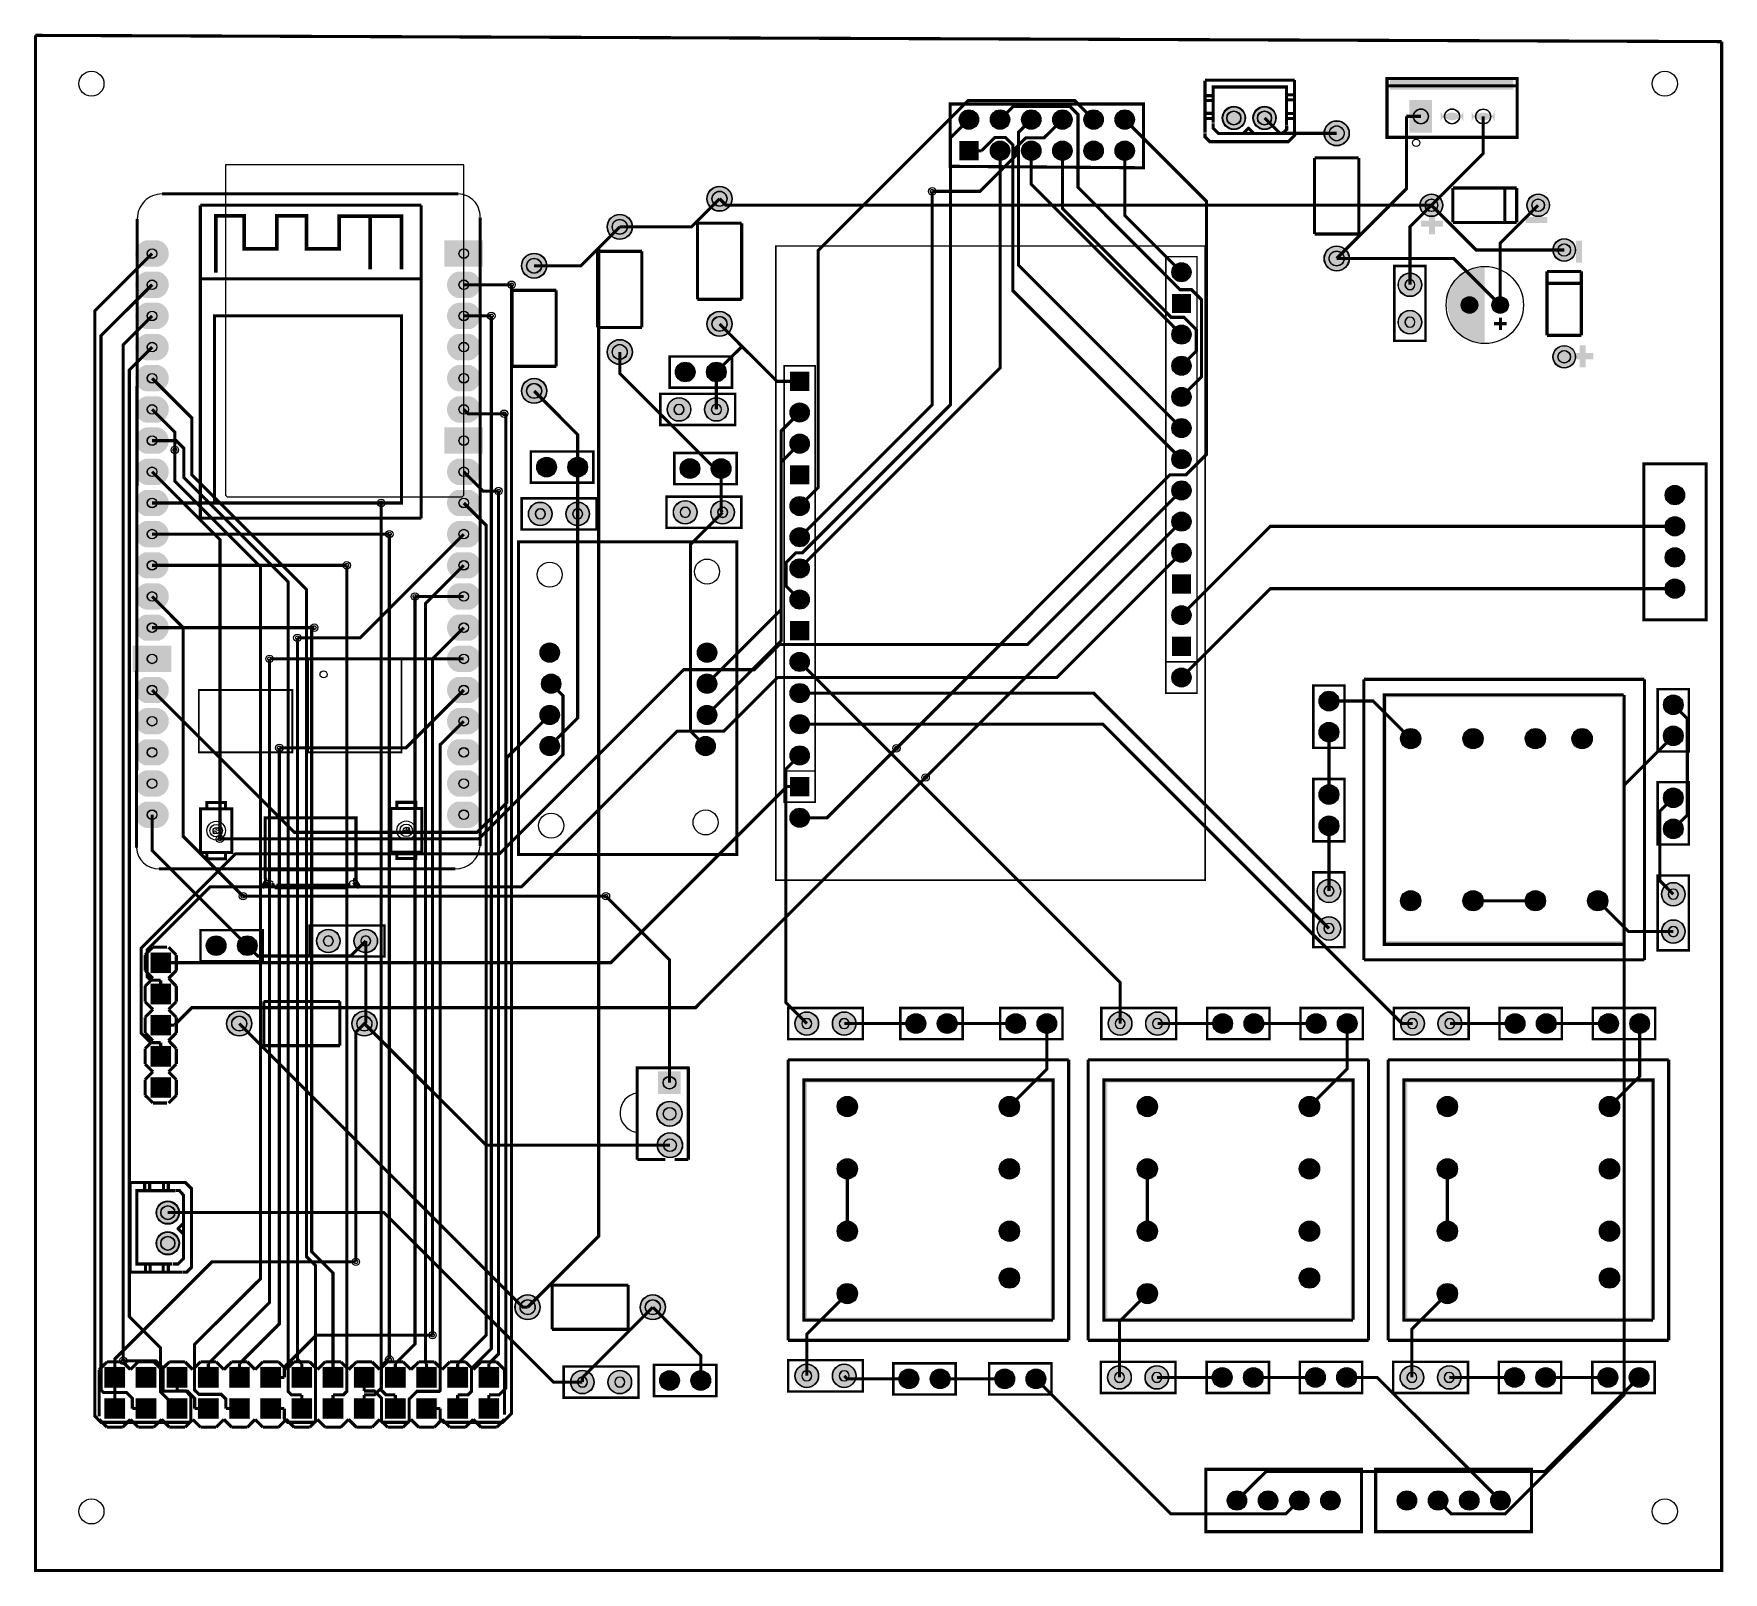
# Model space of a CAD drawing. Header units: millimetres. Extents: x 0 to 138, y 0 to 125.
import ezdxf

# ---------------------------------------------------------------- set-up
doc = ezdxf.new("R2010")
doc.units = ezdxf.units.MM
for name, color, linetype, true_color in [('BoardOutLine', 7, 'Continuous', 0xff00ff), ('BottomLayer', 7, 'Continuous', 0x0000ff), ('BottomSolderMaskLayer', 7, 'Continuous', 0xaa00ff), ('Document', 7, 'Continuous', 0xffffff), ('Hole', 7, 'Continuous', 0x222222), ('Inner1', 7, 'Continuous', 0x999966), ('Inner2', 7, 'Continuous', 0x008000), ('Multi-Layer', 7, 'Continuous', 0xc0c0c0), ('TopLayer', 7, 'Continuous', 0xff0000), ('TopSilkLayer', 7, 'Continuous', 0xffcc00), ('TopSolderMaskLayer', 7, 'Continuous', 0x800080)]:
    doc.layers.add(name, color=color, linetype=linetype, true_color=true_color)

msp = doc.modelspace()

# ---------------------------------------------------------------- hatches: boundary and pattern name
at = {"layer": 'BottomSolderMaskLayer'}
for points in [[(75.41, 117.98, 1), (76.99, 117.98, 1)], [(77.95, 117.98, 1), (79.53, 117.98, 1)], [(80.49, 117.98, 1), (82.07, 117.98, 1)], [(83.03, 117.98, 1), (84.61, 117.98, 1)], [(85.57, 117.98, 1), (87.15, 117.98, 1)], [(88.11, 117.98, 1), (89.69, 117.98, 1)], [(96.84, 118.11, 1), (98.74, 118.11, 1)], [(99.34, 118.11, 1), (101.24, 118.11, 1)], [(112.1, 119.57), (113.95, 119.57), (113.95, 116.92), (112.1, 116.92)], [(116.49, 118.65, -0.785398), (114.64, 118.65), (114.64, 117.83, -0.785398), (116.49, 117.83)], [(119.03, 118.64, -0.785398), (117.18, 118.64), (117.18, 117.82, -0.785398), (119.03, 117.82)], [(105.15, 116.86, 1), (107.2, 116.86, 1)], [(75.41, 114.66), (75.41, 116.23), (76.99, 116.23), (76.99, 114.66)], [(77.95, 115.44, 1), (79.53, 115.44, 1)], [(80.49, 115.44, 1), (82.07, 115.44, 1)], [(83.03, 115.44, 1), (84.61, 115.44, 1)], [(85.57, 115.44, 1), (87.15, 115.44, 1)], [(88.11, 115.44, 1), (89.69, 115.44, 1)], [(54.85, 111.53, 1), (56.9, 111.53, 1)], [(112.96, 111, 1), (114.81, 111, 1)], [(121.66, 111, 1), (123.51, 111, 1)], [(46.73, 109.24, 1), (48.78, 109.24, 1)], [(9.11, 105.99, -0.785398), (9.11, 108.13), (10.16, 108.13, -0.785398), (10.16, 105.99)], [(33.46, 108.13), (36.61, 108.13), (36.61, 105.99), (33.46, 105.99)], [(105.15, 106.66, 1), (107.2, 106.66, 1)], [(123.79, 107.35, 1), (125.64, 107.35, 1)], [(39.74, 106.07, 1), (41.79, 106.07, 1)], [(92.74, 105.54, 1), (94.3, 105.54, 1)], [(9.11, 103.45, -0.785398), (9.11, 105.59), (10.16, 105.59, -0.785398), (10.16, 103.45)], [(34.51, 103.45, -0.785398), (34.51, 105.59), (35.56, 105.59, -0.785398), (35.56, 103.45)], [(111.17, 104.52, 1), (113.11, 104.52, 1)], [(92.74, 103.78), (94.3, 103.78), (94.3, 102.22), (92.74, 102.22)], [(116.31, 102.87, 1), (117.66, 102.87, 1)], [(118.81, 102.87, 1), (120.16, 102.87, 1)], [(9.11, 100.91, -0.785398), (9.11, 103.05), (10.16, 103.05, -0.785398), (10.16, 100.91)], [(34.51, 100.91, -0.785398), (34.51, 103.05), (35.56, 103.05, -0.785398), (35.56, 100.91)], [(54.85, 101.33, 1), (56.9, 101.33, 1)], [(111.17, 101.47, 1), (113.11, 101.47, 1)], [(9.11, 98.37, -0.785398), (9.11, 100.51), (10.16, 100.51, -0.785398), (10.16, 98.37)], [(34.51, 98.37, -0.785398), (34.51, 100.51), (35.56, 100.51, -0.785398), (35.56, 98.37)], [(92.74, 100.46, 1), (94.3, 100.46, 1)], [(46.73, 99.04, 1), (48.78, 99.04, 1)], [(123.79, 98.65, 1), (125.64, 98.65, 1)], [(9.11, 95.83, -0.785398), (9.11, 97.97), (10.16, 97.97, -0.785398), (10.16, 95.83)], [(34.51, 95.83, -0.785398), (34.51, 97.97), (35.56, 97.97, -0.785398), (35.56, 95.83)], [(52.28, 97.41, 1), (53.89, 97.41, 1)], [(54.82, 97.41, 1), (56.43, 97.41, 1)], [(92.74, 97.92, 1), (94.3, 97.92, 1)], [(39.74, 95.87, 1), (41.79, 95.87, 1)], [(61.63, 97.43), (63.19, 97.43), (63.19, 95.87), (61.63, 95.87)], [(9.11, 93.29, -0.785398), (9.11, 95.43), (10.16, 95.43, -0.785398), (10.16, 93.29)], [(34.51, 93.29, -0.785398), (34.51, 95.43), (35.56, 95.43, -0.785398), (35.56, 93.29)], [(51.61, 94.36, 1), (53.54, 94.36, 1)], [(54.66, 94.36, 1), (56.59, 94.36, 1)], [(92.74, 95.38, 1), (94.3, 95.38, 1)], [(61.63, 94.11, 1), (63.19, 94.11, 1)], [(92.74, 92.84, 1), (94.3, 92.84, 1)], [(9.11, 90.75, -0.785398), (9.11, 92.89), (10.16, 92.89, -0.785398), (10.16, 90.75)], [(33.46, 92.89), (36.61, 92.89), (36.61, 90.75), (33.46, 90.75)], [(61.63, 91.57, 1), (63.19, 91.57, 1)], [(92.74, 90.3, 1), (94.3, 90.3, 1)], [(9.11, 88.21, -0.785398), (9.11, 90.35), (10.16, 90.35, -0.785398), (10.16, 88.21)], [(34.51, 88.21, -0.785398), (34.51, 90.35), (35.56, 90.35, -0.785398), (35.56, 88.21)], [(40.98, 89.66, 1), (42.58, 89.66, 1)], [(43.52, 89.66, 1), (45.12, 89.66, 1)], [(52.67, 89.54, 1), (54.27, 89.54, 1)], [(55.21, 89.54, 1), (56.81, 89.54, 1)], [(61.63, 89.81), (63.19, 89.81), (63.19, 88.25), (61.63, 88.25)], [(92.74, 87.76, 1), (94.3, 87.76, 1)], [(132.94, 87.38, 1), (134.52, 87.38, 1)], [(9.11, 85.67, -0.785398), (9.11, 87.81), (10.16, 87.81, -0.785398), (10.16, 85.67)], [(34.51, 85.67, -0.785398), (34.51, 87.81), (35.56, 87.81, -0.785398), (35.56, 85.67)], [(40.31, 85.85, 1), (42.24, 85.85, 1)], [(43.36, 85.85, 1), (45.29, 85.85, 1)], [(52.12, 85.98, 1), (54.05, 85.98, 1)], [(55.17, 85.98, 1), (57.1, 85.98, 1)], [(61.63, 86.49, 1), (63.19, 86.49, 1)], [(92.74, 85.22, 1), (94.3, 85.22, 1)], [(132.94, 84.84, 1), (134.52, 84.84, 1)], [(9.11, 83.13, -0.785398), (9.11, 85.27), (10.16, 85.27, -0.785398), (10.16, 83.13)], [(34.51, 83.13, -0.785398), (34.51, 85.27), (35.56, 85.27, -0.785398), (35.56, 83.13)], [(61.63, 83.95, 1), (63.19, 83.95, 1)], [(9.11, 80.59, -0.785398), (9.11, 82.73), (10.16, 82.73, -0.785398), (10.16, 80.59)], [(34.51, 80.59, -0.785398), (34.51, 82.73), (35.56, 82.73, -0.785398), (35.56, 80.59)], [(92.74, 82.68, 1), (94.3, 82.68, 1)], [(132.94, 82.3, 1), (134.52, 82.3, 1)], [(61.63, 81.41, 1), (63.19, 81.41, 1)], [(9.11, 78.05, -0.785398), (9.11, 80.19), (10.16, 80.19, -0.785398), (10.16, 78.05)], [(34.51, 78.05, -0.785398), (34.51, 80.19), (35.56, 80.19, -0.785398), (35.56, 78.05)], [(92.74, 80.92), (94.3, 80.92), (94.3, 79.36), (92.74, 79.36)], [(132.94, 79.76, 1), (134.52, 79.76, 1)], [(61.63, 78.87, 1), (63.19, 78.87, 1)], [(9.11, 75.51, -0.785398), (9.11, 77.65), (10.16, 77.65, -0.785398), (10.16, 75.51)], [(34.51, 75.51, -0.785398), (34.51, 77.65), (35.56, 77.65, -0.785398), (35.56, 75.51)], [(61.63, 77.11), (63.19, 77.11), (63.19, 75.55), (61.63, 75.55)], [(92.74, 77.6, 1), (94.3, 77.6, 1)], [(92.74, 75.84), (94.3, 75.84), (94.3, 74.28), (92.74, 74.28)], [(8.06, 75.11), (11.21, 75.11), (11.21, 72.97), (8.06, 72.97)], [(34.51, 72.97, -0.785398), (34.51, 75.11), (35.56, 75.11, -0.785398), (35.56, 72.97)], [(41.25, 74.55, 1), (42.82, 74.55, 1)], [(54.08, 74.55, 1), (55.65, 74.55, 1)], [(61.63, 73.79, 1), (63.19, 73.79, 1)], [(92.74, 72.52, 1), (94.3, 72.52, 1)], [(9.11, 70.43, -0.785398), (9.11, 72.57), (10.16, 72.57, -0.785398), (10.16, 70.43)], [(34.51, 70.43, -0.785398), (34.51, 72.57), (35.56, 72.57, -0.785398), (35.56, 70.43)], [(41.38, 72.01, 1), (42.95, 72.01, 1)], [(54.08, 72.01, 1), (55.65, 72.01, 1)], [(61.63, 71.25, 1), (63.19, 71.25, 1)], [(41.25, 69.47, 1), (42.82, 69.47, 1)], [(54.08, 69.47, 1), (55.65, 69.47, 1)], [(104.74, 70.6, 1), (106.34, 70.6, 1)], [(132.8, 70.3, 1), (134.41, 70.3, 1)], [(9.11, 67.89, -0.785398), (9.11, 70.03), (10.16, 70.03, -0.785398), (10.16, 67.89)], [(34.51, 67.89, -0.785398), (34.51, 70.03), (35.56, 70.03, -0.785398), (35.56, 67.89)], [(61.63, 68.71, 1), (63.19, 68.71, 1)], [(104.74, 68.06, 1), (106.34, 68.06, 1)], [(9.11, 65.35, -0.785398), (9.11, 67.49), (10.16, 67.49, -0.785398), (10.16, 65.35)], [(34.51, 65.35, -0.785398), (34.51, 67.49), (35.56, 67.49, -0.785398), (35.56, 65.35)], [(41.25, 66.93, 1), (42.82, 66.93, 1)], [(53.95, 66.93, 1), (55.52, 66.93, 1)], [(111.38, 67.54, 1), (113.03, 67.54, 1)], [(116.46, 67.54, 1), (118.11, 67.54, 1)], [(121.54, 67.54, 1), (123.19, 67.54, 1)], [(125.35, 67.54, 1), (127, 67.54, 1)], [(132.8, 67.76, 1), (134.41, 67.76, 1)], [(61.63, 66.17, 1), (63.19, 66.17, 1)], [(9.11, 62.81, -0.785398), (9.11, 64.95), (10.16, 64.95, -0.785398), (10.16, 62.81)], [(34.51, 62.81, -0.785398), (34.51, 64.95), (35.56, 64.95, -0.785398), (35.56, 62.81)], [(61.63, 64.41), (63.19, 64.41), (63.19, 62.85), (61.63, 62.85)], [(104.74, 62.98, 1), (106.34, 62.98, 1)], [(132.8, 62.72, 1), (134.41, 62.72, 1)], [(9.11, 60.27, -0.785398), (9.11, 62.41), (10.16, 62.41, -0.785398), (10.16, 60.27)], [(34.51, 60.27, -0.785398), (34.51, 62.41), (35.56, 62.41, -0.785398), (35.56, 60.27)], [(61.63, 61.09, 1), (63.19, 61.09, 1)], [(104.74, 60.44, 1), (106.34, 60.44, 1)], [(132.8, 60.18, 1), (134.41, 60.18, 1)], [(104.57, 55.12, 1), (106.5, 55.12, 1)], [(111.38, 54.33, 1), (113.03, 54.33, 1)], [(116.46, 54.33, 1), (118.11, 54.33, 1)], [(121.54, 54.33, 1), (123.19, 54.33, 1)], [(126.62, 54.33, 1), (128.27, 54.33, 1)], [(132.64, 54.86, 1), (134.57, 54.86, 1)], [(104.57, 52.07, 1), (106.5, 52.07, 1)], [(132.64, 51.82, 1), (134.57, 51.82, 1)], [(14.06, 50.67, 1), (15.66, 50.67, 1)], [(16.6, 50.67, 1), (18.2, 50.67, 1)], [(23.04, 51.05, 1), (24.97, 51.05, 1)], [(26.08, 51.05, 1), (28.02, 51.05, 1)], [(11.21, 48.41), (9.48, 48.41), (9.48, 50.14), (11.21, 50.14)], [(11.21, 45.87), (9.48, 45.87), (9.48, 47.6), (11.21, 47.6)], [(11.21, 43.33), (9.48, 43.33), (9.48, 45.06), (11.21, 45.06)], [(15.72, 44.32, 1), (17.77, 44.32, 1)], [(25.92, 44.32, 1), (27.97, 44.32, 1)], [(62.03, 44.32, 1), (63.96, 44.32, 1)], [(65.07, 44.32, 1), (67, 44.32, 1)], [(71.08, 44.32, 1), (72.68, 44.32, 1)], [(73.62, 44.32, 1), (75.22, 44.32, 1)], [(79.21, 44.32, 1), (80.81, 44.32, 1)], [(81.75, 44.32, 1), (83.35, 44.32, 1)], [(87.55, 44.32, 1), (89.48, 44.32, 1)], [(90.6, 44.32, 1), (92.53, 44.32, 1)], [(96.08, 44.32, 1), (97.68, 44.32, 1)], [(98.62, 44.32, 1), (100.22, 44.32, 1)], [(103.69, 44.32, 1), (105.29, 44.32, 1)], [(106.23, 44.32, 1), (107.83, 44.32, 1)], [(111.38, 44.32, 1), (113.31, 44.32, 1)], [(114.43, 44.32, 1), (116.36, 44.32, 1)], [(119.91, 44.32, 1), (121.51, 44.32, 1)], [(122.45, 44.32, 1), (124.05, 44.32, 1)], [(127.52, 44.32, 1), (129.12, 44.32, 1)], [(130.06, 44.32, 1), (131.66, 44.32, 1)], [(11.21, 40.79), (9.48, 40.79), (9.48, 42.52), (11.21, 42.52)], [(11.21, 38.25), (9.48, 38.25), (9.48, 39.98), (11.21, 39.98)], [(52.72, 40.43), (52.72, 38.58), (50.87, 38.58), (50.87, 40.43)], [(50.79, 36.97, 1), (52.84, 36.97, 1)], [(65.47, 37.56, 1), (67.12, 37.56, 1)], [(78.68, 37.56, 1), (80.33, 37.56, 1)], [(89.92, 37.56, 1), (91.57, 37.56, 1)], [(103.12, 37.56, 1), (104.77, 37.56, 1)], [(114.36, 37.56, 1), (116.01, 37.56, 1)], [(127.57, 37.56, 1), (129.22, 37.56, 1)], [(50.81, 34.41, 1), (52.87, 34.41, 1)], [(65.47, 32.48, 1), (67.12, 32.48, 1)], [(78.68, 32.48, 1), (80.33, 32.48, 1)], [(89.92, 32.48, 1), (91.57, 32.48, 1)], [(103.12, 32.48, 1), (104.77, 32.48, 1)], [(114.36, 32.48, 1), (116.01, 32.48, 1)], [(127.57, 32.48, 1), (129.22, 32.48, 1)], [(9.97, 28.92, 1), (11.87, 28.92, 1)], [(65.47, 27.4, 1), (67.12, 27.4, 1)], [(78.68, 27.4, 1), (80.33, 27.4, 1)], [(89.92, 27.4, 1), (91.57, 27.4, 1)], [(103.12, 27.4, 1), (104.77, 27.4, 1)], [(114.36, 27.4, 1), (116.01, 27.4, 1)], [(127.57, 27.4, 1), (129.22, 27.4, 1)], [(9.97, 26.42, 1), (11.87, 26.42, 1)], [(78.68, 23.59, 1), (80.33, 23.59, 1)], [(103.12, 23.59, 1), (104.77, 23.59, 1)], [(127.57, 23.59, 1), (129.22, 23.59, 1)], [(39.21, 21.21, 1), (41.26, 21.21, 1)], [(49.41, 21.21, 1), (51.46, 21.21, 1)], [(65.47, 22.32, 1), (67.12, 22.32, 1)], [(89.92, 22.32, 1), (91.57, 22.32, 1)], [(114.36, 22.32, 1), (116.01, 22.32, 1)], [(62.03, 15.62, 1), (63.96, 15.62, 1)], [(65.07, 15.62, 1), (67, 15.62, 1)], [(5.74, 14.63), (5.74, 16.36), (7.47, 16.36), (7.47, 14.63)], [(8.28, 14.63), (8.28, 16.36), (10.01, 16.36), (10.01, 14.63)], [(10.82, 14.63), (10.82, 16.36), (12.55, 16.36), (12.55, 14.63)], [(13.36, 14.63), (13.36, 16.36), (15.09, 16.36), (15.09, 14.63)], [(15.9, 14.63), (15.9, 16.36), (17.63, 16.36), (17.63, 14.63)], [(18.44, 14.63), (18.44, 16.36), (20.17, 16.36), (20.17, 14.63)], [(20.98, 14.63), (20.98, 16.36), (22.71, 16.36), (22.71, 14.63)], [(23.52, 14.63), (23.52, 16.36), (25.25, 16.36), (25.25, 14.63)], [(26.06, 14.63), (26.06, 16.36), (27.79, 16.36), (27.79, 14.63)], [(28.6, 14.63), (28.6, 16.36), (30.33, 16.36), (30.33, 14.63)], [(31.14, 14.63), (31.14, 16.36), (32.87, 16.36), (32.87, 14.63)], [(33.68, 14.63), (33.68, 16.36), (35.41, 16.36), (35.41, 14.63)], [(36.22, 14.63), (36.22, 16.36), (37.95, 16.36), (37.95, 14.63)], [(43.74, 15.11, 1), (45.67, 15.11, 1)], [(46.79, 15.11, 1), (48.72, 15.11, 1)], [(51.01, 15.24, 1), (52.62, 15.24, 1)], [(53.55, 15.24, 1), (55.16, 15.24, 1)], [(70.51, 15.37, 1), (72.11, 15.37, 1)], [(73.05, 15.37, 1), (74.65, 15.37, 1)], [(78.32, 15.37, 1), (79.92, 15.37, 1)], [(80.86, 15.37, 1), (82.46, 15.37, 1)], [(87.5, 15.49, 1), (89.44, 15.49, 1)], [(90.55, 15.49, 1), (92.48, 15.49, 1)], [(96.04, 15.49, 1), (97.64, 15.49, 1)], [(98.58, 15.49, 1), (100.18, 15.49, 1)], [(103.64, 15.49, 1), (105.24, 15.49, 1)], [(106.18, 15.49, 1), (107.78, 15.49, 1)], [(111.33, 15.49, 1), (113.26, 15.49, 1)], [(114.38, 15.49, 1), (116.31, 15.49, 1)], [(119.86, 15.49, 1), (121.47, 15.49, 1)], [(122.4, 15.49, 1), (124.01, 15.49, 1)], [(127.47, 15.49, 1), (129.07, 15.49, 1)], [(130.01, 15.49, 1), (131.61, 15.49, 1)], [(5.74, 12.09), (5.74, 13.82), (7.47, 13.82), (7.47, 12.09)], [(8.28, 12.09), (8.28, 13.82), (10.01, 13.82), (10.01, 12.09)], [(10.82, 12.09), (10.82, 13.82), (12.55, 13.82), (12.55, 12.09)], [(13.36, 12.09), (13.36, 13.82), (15.09, 13.82), (15.09, 12.09)], [(15.9, 12.09), (15.9, 13.82), (17.63, 13.82), (17.63, 12.09)], [(18.44, 12.09), (18.44, 13.82), (20.17, 13.82), (20.17, 12.09)], [(20.98, 12.09), (20.98, 13.82), (22.71, 13.82), (22.71, 12.09)], [(23.52, 12.09), (23.52, 13.82), (25.25, 13.82), (25.25, 12.09)], [(26.06, 12.09), (26.06, 13.82), (27.79, 13.82), (27.79, 12.09)], [(28.6, 12.09), (28.6, 13.82), (30.33, 13.82), (30.33, 12.09)], [(31.14, 12.09), (31.14, 13.82), (32.87, 13.82), (32.87, 12.09)], [(33.68, 12.09), (33.68, 13.82), (35.41, 13.82), (35.41, 12.09)], [(36.22, 12.09), (36.22, 13.82), (37.95, 13.82), (37.95, 12.09)], [(97.26, 5.46, 1), (98.83, 5.46, 1)], [(99.8, 5.46, 1), (101.37, 5.46, 1)], [(102.34, 5.46, 1), (103.91, 5.46, 1)], [(104.88, 5.46, 1), (106.45, 5.46, 1)], [(111.1, 5.46, 1), (112.67, 5.46, 1)], [(113.64, 5.46, 1), (115.21, 5.46, 1)], [(116.18, 5.46, 1), (117.75, 5.46, 1)], [(118.72, 5.46, 1), (120.29, 5.46, 1)]]:
    msp.add_hatch(color=256, dxfattribs=at).paths.add_polyline_path(points)
at = {"layer": 'Document'}
for points in [[(110.51, 121.25), (110.51, 120.41), (120.56, 120.41), (120.56, 121.25)], [(114.19, 110.41), (114.19, 108.63), (113.68, 108.63), (113.68, 110.41)], [(114.82, 109.24), (113.04, 109.24), (113.04, 109.75), (114.82, 109.75)], [(123.34, 109.55), (121.56, 109.55), (121.56, 110.05), (123.34, 110.05)], [(126.16, 108.1), (126.16, 106.32), (125.66, 106.32), (125.66, 108.1)], [(126.47, 99.58), (126.47, 97.8), (125.96, 97.8), (125.96, 99.58)], [(125.31, 98.95), (127.08, 98.95), (127.08, 98.44), (125.31, 98.44)], [(129.52, 70.91), (110.25, 70.91), (110.25, 51.06), (129.4, 51.06), (129.4, 70.64), (129.4, 70.74), (129.4, 70.75), (129.4, 70.77), (129.41, 70.78), (129.41, 70.8), (129.42, 70.81), (129.43, 70.83), (129.45, 70.84), (129.46, 70.85), (129.47, 70.85), (129.49, 70.86), (129.51, 70.86), (129.52, 70.86), (129.54, 70.86), (129.56, 70.86), (129.57, 70.85), (129.59, 70.85), (129.6, 70.84), (129.61, 70.83), (129.62, 70.81), (129.63, 70.8), (129.64, 70.78), (129.65, 70.77), (129.65, 70.75), (129.65, 70.74), (129.65, 70.64), (129.65, 50.94), (129.65, 50.92), (129.65, 50.9), (129.64, 50.89), (129.63, 50.87), (129.62, 50.86), (129.61, 50.85), (129.6, 50.84), (129.59, 50.83), (129.57, 50.82), (129.56, 50.81), (129.54, 50.81), (129.52, 50.81), (110.12, 50.81), (110.11, 50.81), (110.09, 50.81), (110.07, 50.82), (110.06, 50.83), (110.05, 50.84), (110.03, 50.85), (110.02, 50.86), (110.01, 50.87), (110.01, 50.89), (110, 50.9), (110, 50.92), (110, 50.94), (110, 71.04), (110, 71.05), (110, 71.07), (110.01, 71.08), (110.01, 71.1), (110.02, 71.11), (110.03, 71.13), (110.05, 71.14), (110.06, 71.15), (110.07, 71.15), (110.09, 71.16), (110.11, 71.16), (110.12, 71.16), (129.52, 71.16), (129.54, 71.16), (129.56, 71.16), (129.57, 71.15), (129.59, 71.15), (129.6, 71.14), (129.61, 71.13), (129.62, 71.11), (129.63, 71.1), (129.64, 71.08), (129.65, 71.07), (129.65, 71.05), (129.65, 71.04), (129.65, 71.02), (129.65, 71), (129.64, 70.99), (129.63, 70.97), (129.62, 70.96), (129.61, 70.95), (129.6, 70.94), (129.59, 70.93), (129.57, 70.92), (129.56, 70.91), (129.54, 70.91), (129.52, 70.91)], [(82.87, 20.24), (82.87, 39.51), (63.02, 39.51), (63.02, 20.37), (82.6, 20.37), (82.7, 20.37), (82.71, 20.37), (82.73, 20.36), (82.75, 20.36), (82.76, 20.35), (82.77, 20.34), (82.79, 20.33), (82.8, 20.32), (82.81, 20.3), (82.81, 20.29), (82.82, 20.27), (82.82, 20.26), (82.82, 20.24), (82.82, 20.22), (82.82, 20.21), (82.81, 20.19), (82.81, 20.18), (82.8, 20.16), (82.79, 20.15), (82.77, 20.14), (82.76, 20.13), (82.75, 20.12), (82.73, 20.12), (82.71, 20.11), (82.7, 20.11), (82.6, 20.11), (62.9, 20.11), (62.88, 20.11), (62.86, 20.12), (62.85, 20.12), (62.83, 20.13), (62.82, 20.14), (62.81, 20.15), (62.8, 20.16), (62.79, 20.18), (62.78, 20.19), (62.77, 20.21), (62.77, 20.22), (62.77, 20.24), (62.77, 39.64), (62.77, 39.66), (62.77, 39.67), (62.78, 39.69), (62.79, 39.7), (62.8, 39.72), (62.81, 39.73), (62.82, 39.74), (62.83, 39.75), (62.85, 39.76), (62.86, 39.76), (62.88, 39.77), (62.9, 39.77), (83, 39.77), (83.01, 39.77), (83.03, 39.76), (83.05, 39.76), (83.06, 39.75), (83.07, 39.74), (83.09, 39.73), (83.1, 39.72), (83.11, 39.7), (83.11, 39.69), (83.12, 39.67), (83.12, 39.66), (83.12, 39.64), (83.12, 20.24), (83.12, 20.22), (83.12, 20.21), (83.11, 20.19), (83.11, 20.18), (83.1, 20.16), (83.09, 20.15), (83.07, 20.14), (83.06, 20.13), (83.05, 20.12), (83.03, 20.12), (83.01, 20.11), (83, 20.11), (82.98, 20.11), (82.96, 20.12), (82.95, 20.12), (82.93, 20.13), (82.92, 20.14), (82.91, 20.15), (82.9, 20.16), (82.89, 20.18), (82.88, 20.19), (82.87, 20.21), (82.87, 20.22), (82.87, 20.24)], [(107.32, 20.24), (107.32, 39.51), (87.47, 39.51), (87.47, 20.37), (107.04, 20.37), (107.14, 20.37), (107.16, 20.37), (107.18, 20.36), (107.19, 20.36), (107.21, 20.35), (107.22, 20.34), (107.23, 20.33), (107.25, 20.32), (107.25, 20.3), (107.26, 20.29), (107.27, 20.27), (107.27, 20.26), (107.27, 20.24), (107.27, 20.22), (107.27, 20.21), (107.26, 20.19), (107.25, 20.18), (107.25, 20.16), (107.23, 20.15), (107.22, 20.14), (107.21, 20.13), (107.19, 20.12), (107.18, 20.12), (107.16, 20.11), (107.14, 20.11), (107.04, 20.11), (87.34, 20.11), (87.33, 20.11), (87.31, 20.12), (87.3, 20.12), (87.28, 20.13), (87.27, 20.14), (87.25, 20.15), (87.24, 20.16), (87.23, 20.18), (87.23, 20.19), (87.22, 20.21), (87.22, 20.22), (87.22, 20.24), (87.22, 39.64), (87.22, 39.66), (87.22, 39.67), (87.23, 39.69), (87.23, 39.7), (87.24, 39.72), (87.25, 39.73), (87.27, 39.74), (87.28, 39.75), (87.3, 39.76), (87.31, 39.76), (87.33, 39.77), (87.34, 39.77), (107.44, 39.77), (107.46, 39.77), (107.48, 39.76), (107.49, 39.76), (107.51, 39.75), (107.52, 39.74), (107.53, 39.73), (107.55, 39.72), (107.55, 39.7), (107.56, 39.69), (107.57, 39.67), (107.57, 39.66), (107.57, 39.64), (107.57, 20.24), (107.57, 20.22), (107.57, 20.21), (107.56, 20.19), (107.55, 20.18), (107.55, 20.16), (107.53, 20.15), (107.52, 20.14), (107.51, 20.13), (107.49, 20.12), (107.48, 20.12), (107.46, 20.11), (107.44, 20.11), (107.43, 20.11), (107.41, 20.12), (107.4, 20.12), (107.38, 20.13), (107.37, 20.14), (107.35, 20.15), (107.34, 20.16), (107.33, 20.18), (107.33, 20.19), (107.32, 20.21), (107.32, 20.22), (107.32, 20.24)], [(131.76, 20.24), (131.76, 39.51), (111.92, 39.51), (111.92, 20.37), (131.49, 20.37), (131.59, 20.37), (131.61, 20.37), (131.62, 20.36), (131.64, 20.36), (131.66, 20.35), (131.67, 20.34), (131.68, 20.33), (131.69, 20.32), (131.7, 20.3), (131.71, 20.29), (131.71, 20.27), (131.72, 20.26), (131.72, 20.24), (131.72, 20.22), (131.71, 20.21), (131.71, 20.19), (131.7, 20.18), (131.69, 20.16), (131.68, 20.15), (131.67, 20.14), (131.66, 20.13), (131.64, 20.12), (131.62, 20.12), (131.61, 20.11), (131.59, 20.11), (131.49, 20.11), (111.79, 20.11), (111.78, 20.11), (111.76, 20.12), (111.74, 20.12), (111.73, 20.13), (111.71, 20.14), (111.7, 20.15), (111.69, 20.16), (111.68, 20.18), (111.67, 20.19), (111.67, 20.21), (111.67, 20.22), (111.66, 20.24), (111.66, 39.64), (111.67, 39.66), (111.67, 39.67), (111.67, 39.69), (111.68, 39.7), (111.69, 39.72), (111.7, 39.73), (111.71, 39.74), (111.73, 39.75), (111.74, 39.76), (111.76, 39.76), (111.78, 39.77), (111.79, 39.77), (131.89, 39.77), (131.91, 39.77), (131.92, 39.76), (131.94, 39.76), (131.96, 39.75), (131.97, 39.74), (131.98, 39.73), (131.99, 39.72), (132, 39.7), (132.01, 39.69), (132.01, 39.67), (132.02, 39.66), (132.02, 39.64), (132.02, 20.24), (132.02, 20.22), (132.01, 20.21), (132.01, 20.19), (132, 20.18), (131.99, 20.16), (131.98, 20.15), (131.97, 20.14), (131.96, 20.13), (131.94, 20.12), (131.92, 20.12), (131.91, 20.11), (131.89, 20.11), (131.88, 20.11), (131.86, 20.12), (131.84, 20.12), (131.83, 20.13), (131.81, 20.14), (131.8, 20.15), (131.79, 20.16), (131.78, 20.18), (131.77, 20.19), (131.77, 20.21), (131.77, 20.22), (131.76, 20.24)]]:
    msp.add_hatch(color=256, dxfattribs=at).paths.add_polyline_path(points)
at = {"layer": 'Multi-Layer'}
for points in [[(75.44, 117.98, 1), (76.96, 117.98, 1)], [(77.98, 117.98, 1), (79.5, 117.98, 1)], [(80.52, 117.98, 1), (82.04, 117.98, 1)], [(83.06, 117.98, 1), (84.58, 117.98, 1)], [(85.6, 117.98, 1), (87.12, 117.98, 1)], [(88.14, 117.98, 1), (89.66, 117.98, 1)], [(96.89, 118.11, 1), (98.69, 118.11, 1)], [(99.39, 118.11, 1), (101.19, 118.11, 1)], [(112.13, 119.54), (113.93, 119.54), (113.93, 116.94), (112.13, 116.94)], [(116.47, 118.64, -0.785398), (114.67, 118.64), (114.67, 117.84, -0.785398), (116.47, 117.84)], [(119.01, 118.63, -0.785398), (117.21, 118.63), (117.21, 117.83, -0.785398), (119.01, 117.83)], [(105.17, 116.86, 1), (107.17, 116.86, 1)], [(75.44, 114.68), (75.44, 116.21), (76.96, 116.21), (76.96, 114.68)], [(77.98, 115.44, 1), (79.5, 115.44, 1)], [(80.52, 115.44, 1), (82.04, 115.44, 1)], [(83.06, 115.44, 1), (84.58, 115.44, 1)], [(85.6, 115.44, 1), (87.12, 115.44, 1)], [(88.14, 115.44, 1), (89.66, 115.44, 1)], [(54.88, 111.53, 1), (56.88, 111.53, 1)], [(112.99, 111, 1), (114.79, 111, 1)], [(121.69, 111, 1), (123.49, 111, 1)], [(46.75, 109.24, 1), (48.75, 109.24, 1)], [(9.13, 106.05, -0.785398), (9.13, 108.08), (10.15, 108.08, -0.785398), (10.15, 106.05)], [(33.51, 108.08), (36.56, 108.08), (36.56, 106.05), (33.51, 106.05)], [(105.17, 106.66, 1), (107.17, 106.66, 1)], [(123.81, 107.35, 1), (125.61, 107.35, 1)], [(39.77, 106.07, 1), (41.77, 106.07, 1)], [(92.77, 105.54, 1), (94.28, 105.54, 1)], [(9.13, 103.51, -0.785398), (9.13, 105.54), (10.15, 105.54, -0.785398), (10.15, 103.51)], [(34.53, 103.51, -0.785398), (34.53, 105.54), (35.55, 105.54, -0.785398), (35.55, 103.51)], [(111.2, 104.52, 1), (113.08, 104.52, 1)], [(92.77, 103.75), (94.28, 103.75), (94.28, 102.24), (92.77, 102.24)], [(116.34, 102.87, 1), (117.64, 102.87, 1)], [(118.84, 102.87, 1), (120.14, 102.87, 1)], [(9.13, 100.97, -0.785398), (9.13, 103), (10.15, 103, -0.785398), (10.15, 100.97)], [(34.53, 100.97, -0.785398), (34.53, 103), (35.55, 103, -0.785398), (35.55, 100.97)], [(54.88, 101.33, 1), (56.88, 101.33, 1)], [(111.2, 101.47, 1), (113.08, 101.47, 1)], [(92.77, 100.46, 1), (94.28, 100.46, 1)], [(9.13, 98.43, -0.785398), (9.13, 100.46), (10.15, 100.46, -0.785398), (10.15, 98.43)], [(34.53, 98.43, -0.785398), (34.53, 100.46), (35.55, 100.46, -0.785398), (35.55, 98.43)], [(46.75, 99.04, 1), (48.75, 99.04, 1)], [(123.81, 98.65, 1), (125.61, 98.65, 1)], [(9.13, 95.89, -0.785398), (9.13, 97.92), (10.15, 97.92, -0.785398), (10.15, 95.89)], [(34.53, 95.89, -0.785398), (34.53, 97.92), (35.55, 97.92, -0.785398), (35.55, 95.89)], [(52.33, 97.41, 1), (53.83, 97.41, 1)], [(54.87, 97.41, 1), (56.37, 97.41, 1)], [(92.77, 97.92, 1), (94.28, 97.92, 1)], [(39.77, 95.87, 1), (41.77, 95.87, 1)], [(61.65, 97.4), (63.16, 97.4), (63.16, 95.89), (61.65, 95.89)], [(9.13, 93.35, -0.785398), (9.13, 95.38), (10.15, 95.38, -0.785398), (10.15, 93.35)], [(34.53, 93.35, -0.785398), (34.53, 95.38), (35.55, 95.38, -0.785398), (35.55, 93.35)], [(51.64, 94.36, 1), (53.52, 94.36, 1)], [(54.68, 94.36, 1), (56.56, 94.36, 1)], [(92.77, 95.38, 1), (94.28, 95.38, 1)], [(61.65, 94.11, 1), (63.16, 94.11, 1)], [(9.13, 90.81, -0.785398), (9.13, 92.84), (10.15, 92.84, -0.785398), (10.15, 90.81)], [(33.51, 92.84), (36.56, 92.84), (36.56, 90.81), (33.51, 90.81)], [(61.65, 91.57, 1), (63.16, 91.57, 1)], [(92.77, 92.84, 1), (94.28, 92.84, 1)], [(92.77, 90.3, 1), (94.28, 90.3, 1)], [(9.13, 88.27, -0.785398), (9.13, 90.3), (10.15, 90.3, -0.785398), (10.15, 88.27)], [(34.53, 88.27, -0.785398), (34.53, 90.3), (35.55, 90.3, -0.785398), (35.55, 88.27)], [(41.03, 89.66, 1), (42.53, 89.66, 1)], [(43.57, 89.66, 1), (45.07, 89.66, 1)], [(52.72, 89.54, 1), (54.22, 89.54, 1)], [(55.26, 89.54, 1), (56.76, 89.54, 1)], [(61.65, 89.78), (63.16, 89.78), (63.16, 88.27), (61.65, 88.27)], [(92.77, 87.76, 1), (94.28, 87.76, 1)], [(132.97, 87.38, 1), (134.49, 87.38, 1)], [(9.13, 85.73, -0.785398), (9.13, 87.76), (10.15, 87.76, -0.785398), (10.15, 85.73)], [(34.53, 85.73, -0.785398), (34.53, 87.76), (35.55, 87.76, -0.785398), (35.55, 85.73)], [(40.33, 85.85, 1), (42.21, 85.85, 1)], [(43.38, 85.85, 1), (45.26, 85.85, 1)], [(52.14, 85.98, 1), (54.02, 85.98, 1)], [(55.19, 85.98, 1), (57.07, 85.98, 1)], [(61.65, 86.49, 1), (63.16, 86.49, 1)], [(92.77, 85.22, 1), (94.28, 85.22, 1)], [(132.97, 84.84, 1), (134.49, 84.84, 1)], [(9.13, 83.19, -0.785398), (9.13, 85.22), (10.15, 85.22, -0.785398), (10.15, 83.19)], [(34.53, 83.19, -0.785398), (34.53, 85.22), (35.55, 85.22, -0.785398), (35.55, 83.19)], [(61.65, 83.95, 1), (63.16, 83.95, 1)], [(9.13, 80.65, -0.785398), (9.13, 82.68), (10.15, 82.68, -0.785398), (10.15, 80.65)], [(34.53, 80.65, -0.785398), (34.53, 82.68), (35.55, 82.68, -0.785398), (35.55, 80.65)], [(92.77, 82.68, 1), (94.28, 82.68, 1)], [(132.97, 82.3, 1), (134.49, 82.3, 1)], [(61.65, 81.41, 1), (63.16, 81.41, 1)], [(9.13, 78.11, -0.785398), (9.13, 80.14), (10.15, 80.14, -0.785398), (10.15, 78.11)], [(34.53, 78.11, -0.785398), (34.53, 80.14), (35.55, 80.14, -0.785398), (35.55, 78.11)], [(92.77, 80.89), (94.28, 80.89), (94.28, 79.38), (92.77, 79.38)], [(132.97, 79.76, 1), (134.49, 79.76, 1)], [(61.65, 78.87, 1), (63.16, 78.87, 1)], [(9.13, 75.57, -0.785398), (9.13, 77.6), (10.15, 77.6, -0.785398), (10.15, 75.57)], [(34.53, 75.57, -0.785398), (34.53, 77.6), (35.55, 77.6, -0.785398), (35.55, 75.57)], [(92.77, 77.6, 1), (94.28, 77.6, 1)], [(61.65, 77.08), (63.16, 77.08), (63.16, 75.57), (61.65, 75.57)], [(92.77, 75.81), (94.28, 75.81), (94.28, 74.3), (92.77, 74.3)], [(8.11, 75.06), (11.16, 75.06), (11.16, 73.03), (8.11, 73.03)], [(34.53, 73.03, -0.785398), (34.53, 75.06), (35.55, 75.06, -0.785398), (35.55, 73.03)], [(41.27, 74.55, 1), (42.8, 74.55, 1)], [(54.1, 74.55, 1), (55.62, 74.55, 1)], [(61.65, 73.79, 1), (63.16, 73.79, 1)], [(92.77, 72.52, 1), (94.28, 72.52, 1)], [(9.13, 70.49, -0.785398), (9.13, 72.52), (10.15, 72.52, -0.785398), (10.15, 70.49)], [(34.53, 70.49, -0.785398), (34.53, 72.52), (35.55, 72.52, -0.785398), (35.55, 70.49)], [(41.4, 72.01, 1), (42.92, 72.01, 1)], [(54.1, 72.01, 1), (55.62, 72.01, 1)], [(61.65, 71.25, 1), (63.16, 71.25, 1)], [(41.27, 69.47, 1), (42.8, 69.47, 1)], [(54.1, 69.47, 1), (55.62, 69.47, 1)], [(104.79, 70.6, 1), (106.29, 70.6, 1)], [(132.85, 70.3, 1), (134.35, 70.3, 1)], [(9.13, 67.95, -0.785398), (9.13, 69.98), (10.15, 69.98, -0.785398), (10.15, 67.95)], [(34.53, 67.95, -0.785398), (34.53, 69.98), (35.55, 69.98, -0.785398), (35.55, 67.95)], [(61.65, 68.71, 1), (63.16, 68.71, 1)], [(41.27, 66.93, 1), (42.8, 66.93, 1)], [(53.97, 66.93, 1), (55.5, 66.93, 1)], [(104.79, 68.06, 1), (106.29, 68.06, 1)], [(111.4, 67.54, 1), (113, 67.54, 1)], [(116.48, 67.54, 1), (118.08, 67.54, 1)], [(121.56, 67.54, 1), (123.16, 67.54, 1)], [(125.37, 67.54, 1), (126.97, 67.54, 1)], [(132.85, 67.76, 1), (134.35, 67.76, 1)], [(9.13, 65.41, -0.785398), (9.13, 67.44), (10.15, 67.44, -0.785398), (10.15, 65.41)], [(34.53, 65.41, -0.785398), (34.53, 67.44), (35.55, 67.44, -0.785398), (35.55, 65.41)], [(61.65, 66.17, 1), (63.16, 66.17, 1)], [(9.13, 62.87, -0.785398), (9.13, 64.9), (10.15, 64.9, -0.785398), (10.15, 62.87)], [(34.53, 62.87, -0.785398), (34.53, 64.9), (35.55, 64.9, -0.785398), (35.55, 62.87)], [(61.65, 64.38), (63.16, 64.38), (63.16, 62.87), (61.65, 62.87)], [(104.79, 62.98, 1), (106.29, 62.98, 1)], [(132.85, 62.72, 1), (134.35, 62.72, 1)], [(9.13, 60.33, -0.785398), (9.13, 62.36), (10.15, 62.36, -0.785398), (10.15, 60.33)], [(34.53, 60.33, -0.785398), (34.53, 62.36), (35.55, 62.36, -0.785398), (35.55, 60.33)], [(61.65, 61.09, 1), (63.16, 61.09, 1)], [(104.79, 60.44, 1), (106.29, 60.44, 1)], [(132.85, 60.18, 1), (134.35, 60.18, 1)], [(104.6, 55.12, 1), (106.48, 55.12, 1)], [(111.4, 54.33, 1), (113, 54.33, 1)], [(116.48, 54.33, 1), (118.08, 54.33, 1)], [(121.56, 54.33, 1), (123.16, 54.33, 1)], [(126.64, 54.33, 1), (128.24, 54.33, 1)], [(132.66, 54.86, 1), (134.54, 54.86, 1)], [(104.6, 52.07, 1), (106.48, 52.07, 1)], [(132.66, 51.82, 1), (134.54, 51.82, 1)], [(14.11, 50.67, 1), (15.61, 50.67, 1)], [(16.65, 50.67, 1), (18.15, 50.67, 1)], [(23.06, 51.05, 1), (24.94, 51.05, 1)], [(26.11, 51.05, 1), (27.99, 51.05, 1)], [(11.18, 48.44), (9.51, 48.44), (9.51, 50.11), (11.18, 50.11)], [(11.18, 45.9), (9.51, 45.9), (9.51, 47.57), (11.18, 47.57)], [(11.18, 43.36), (9.51, 43.36), (9.51, 45.03), (11.18, 45.03)], [(15.74, 44.32, 1), (17.74, 44.32, 1)], [(25.94, 44.32, 1), (27.94, 44.32, 1)], [(62.05, 44.32, 1), (63.93, 44.32, 1)], [(65.1, 44.32, 1), (66.98, 44.32, 1)], [(71.13, 44.32, 1), (72.63, 44.32, 1)], [(73.67, 44.32, 1), (75.17, 44.32, 1)], [(79.26, 44.32, 1), (80.76, 44.32, 1)], [(81.8, 44.32, 1), (83.3, 44.32, 1)], [(87.58, 44.32, 1), (89.46, 44.32, 1)], [(90.63, 44.32, 1), (92.51, 44.32, 1)], [(96.13, 44.32, 1), (97.63, 44.32, 1)], [(98.67, 44.32, 1), (100.17, 44.32, 1)], [(103.74, 44.32, 1), (105.24, 44.32, 1)], [(106.28, 44.32, 1), (107.78, 44.32, 1)], [(111.41, 44.32, 1), (113.29, 44.32, 1)], [(114.45, 44.32, 1), (116.33, 44.32, 1)], [(119.96, 44.32, 1), (121.46, 44.32, 1)], [(122.5, 44.32, 1), (124, 44.32, 1)], [(127.57, 44.32, 1), (129.07, 44.32, 1)], [(130.11, 44.32, 1), (131.61, 44.32, 1)], [(11.18, 40.82), (9.51, 40.82), (9.51, 42.49), (11.18, 42.49)], [(11.18, 38.28), (9.51, 38.28), (9.51, 39.95), (11.18, 39.95)], [(52.7, 40.41), (52.7, 38.6), (50.89, 38.6), (50.89, 40.41)], [(50.81, 36.97, 1), (52.82, 36.97, 1)], [(65.49, 37.56, 1), (67.09, 37.56, 1)], [(78.7, 37.56, 1), (80.3, 37.56, 1)], [(89.94, 37.56, 1), (91.54, 37.56, 1)], [(103.15, 37.56, 1), (104.75, 37.56, 1)], [(114.39, 37.56, 1), (115.99, 37.56, 1)], [(127.6, 37.56, 1), (129.2, 37.56, 1)], [(50.83, 34.41, 1), (52.84, 34.41, 1)], [(65.49, 32.48, 1), (67.09, 32.48, 1)], [(78.7, 32.48, 1), (80.3, 32.48, 1)], [(89.94, 32.48, 1), (91.54, 32.48, 1)], [(103.15, 32.48, 1), (104.75, 32.48, 1)], [(114.39, 32.48, 1), (115.99, 32.48, 1)], [(127.6, 32.48, 1), (129.2, 32.48, 1)], [(10.02, 28.92, 1), (11.82, 28.92, 1)], [(65.49, 27.4, 1), (67.09, 27.4, 1)], [(78.7, 27.4, 1), (80.3, 27.4, 1)], [(89.94, 27.4, 1), (91.54, 27.4, 1)], [(103.15, 27.4, 1), (104.75, 27.4, 1)], [(114.39, 27.4, 1), (115.99, 27.4, 1)], [(127.6, 27.4, 1), (129.2, 27.4, 1)], [(10.02, 26.42, 1), (11.82, 26.42, 1)], [(78.7, 23.59, 1), (80.3, 23.59, 1)], [(103.15, 23.59, 1), (104.75, 23.59, 1)], [(127.6, 23.59, 1), (129.2, 23.59, 1)], [(39.24, 21.21, 1), (41.24, 21.21, 1)], [(49.44, 21.21, 1), (51.44, 21.21, 1)], [(65.49, 22.32, 1), (67.09, 22.32, 1)], [(89.94, 22.32, 1), (91.54, 22.32, 1)], [(114.39, 22.32, 1), (115.99, 22.32, 1)], [(62.05, 15.62, 1), (63.93, 15.62, 1)], [(65.1, 15.62, 1), (66.98, 15.62, 1)], [(5.76, 14.66), (5.76, 16.33), (7.44, 16.33), (7.44, 14.66)], [(8.3, 14.66), (8.3, 16.33), (9.98, 16.33), (9.98, 14.66)], [(10.84, 14.66), (10.84, 16.33), (12.52, 16.33), (12.52, 14.66)], [(13.38, 14.66), (13.38, 16.33), (15.06, 16.33), (15.06, 14.66)], [(15.92, 14.66), (15.92, 16.33), (17.6, 16.33), (17.6, 14.66)], [(18.46, 14.66), (18.46, 16.33), (20.14, 16.33), (20.14, 14.66)], [(21, 14.66), (21, 16.33), (22.68, 16.33), (22.68, 14.66)], [(23.54, 14.66), (23.54, 16.33), (25.22, 16.33), (25.22, 14.66)], [(26.08, 14.66), (26.08, 16.33), (27.76, 16.33), (27.76, 14.66)], [(28.62, 14.66), (28.62, 16.33), (30.3, 16.33), (30.3, 14.66)], [(31.16, 14.66), (31.16, 16.33), (32.84, 16.33), (32.84, 14.66)], [(33.7, 14.66), (33.7, 16.33), (35.38, 16.33), (35.38, 14.66)], [(36.24, 14.66), (36.24, 16.33), (37.92, 16.33), (37.92, 14.66)], [(43.76, 15.11, 1), (45.64, 15.11, 1)], [(46.81, 15.11, 1), (48.69, 15.11, 1)], [(51.06, 15.24, 1), (52.56, 15.24, 1)], [(53.6, 15.24, 1), (55.1, 15.24, 1)], [(70.56, 15.37, 1), (72.06, 15.37, 1)], [(73.1, 15.37, 1), (74.6, 15.37, 1)], [(78.37, 15.37, 1), (79.87, 15.37, 1)], [(80.91, 15.37, 1), (82.41, 15.37, 1)], [(87.53, 15.49, 1), (89.41, 15.49, 1)], [(90.58, 15.49, 1), (92.46, 15.49, 1)], [(96.09, 15.49, 1), (97.59, 15.49, 1)], [(98.63, 15.49, 1), (100.13, 15.49, 1)], [(103.69, 15.49, 1), (105.19, 15.49, 1)], [(106.23, 15.49, 1), (107.73, 15.49, 1)], [(111.36, 15.49, 1), (113.24, 15.49, 1)], [(114.41, 15.49, 1), (116.29, 15.49, 1)], [(119.91, 15.49, 1), (121.41, 15.49, 1)], [(122.45, 15.49, 1), (123.95, 15.49, 1)], [(127.52, 15.49, 1), (129.02, 15.49, 1)], [(130.06, 15.49, 1), (131.56, 15.49, 1)], [(5.76, 12.12), (5.76, 13.79), (7.44, 13.79), (7.44, 12.12)], [(8.3, 12.12), (8.3, 13.79), (9.98, 13.79), (9.98, 12.12)], [(10.84, 12.12), (10.84, 13.79), (12.52, 13.79), (12.52, 12.12)], [(13.38, 12.12), (13.38, 13.79), (15.06, 13.79), (15.06, 12.12)], [(15.92, 12.12), (15.92, 13.79), (17.6, 13.79), (17.6, 12.12)], [(18.46, 12.12), (18.46, 13.79), (20.14, 13.79), (20.14, 12.12)], [(21, 12.12), (21, 13.79), (22.68, 13.79), (22.68, 12.12)], [(23.54, 12.12), (23.54, 13.79), (25.22, 13.79), (25.22, 12.12)], [(26.08, 12.12), (26.08, 13.79), (27.76, 13.79), (27.76, 12.12)], [(28.62, 12.12), (28.62, 13.79), (30.3, 13.79), (30.3, 12.12)], [(31.16, 12.12), (31.16, 13.79), (32.84, 13.79), (32.84, 12.12)], [(33.7, 12.12), (33.7, 13.79), (35.38, 13.79), (35.38, 12.12)], [(36.24, 12.12), (36.24, 13.79), (37.92, 13.79), (37.92, 12.12)], [(97.28, 5.46, 1), (98.8, 5.46, 1)], [(99.82, 5.46, 1), (101.34, 5.46, 1)], [(102.36, 5.46, 1), (103.88, 5.46, 1)], [(104.9, 5.46, 1), (106.42, 5.46, 1)], [(111.12, 5.46, 1), (112.65, 5.46, 1)], [(113.66, 5.46, 1), (115.19, 5.46, 1)], [(116.2, 5.46, 1), (117.73, 5.46, 1)], [(118.74, 5.46, 1), (120.27, 5.46, 1)]]:
    msp.add_hatch(color=256, dxfattribs=at).paths.add_polyline_path(points)
at = {"layer": 'TopSilkLayer'}
msp.add_hatch(color=256, dxfattribs=at).paths.add_polyline_path([(118.24, 99.82), (118.24, 105.92), (117.22, 105.92), (116.2, 105.41), (115.7, 104.65), (115.19, 103.63), (115.19, 102.62), (115.44, 101.6), (115.7, 100.84), (116.71, 100.08), (117.22, 99.82)])
at = {"layer": 'TopSolderMaskLayer'}
for points in [[(75.41, 117.98, 1), (76.99, 117.98, 1)], [(77.95, 117.98, 1), (79.53, 117.98, 1)], [(80.49, 117.98, 1), (82.07, 117.98, 1)], [(83.03, 117.98, 1), (84.61, 117.98, 1)], [(85.57, 117.98, 1), (87.15, 117.98, 1)], [(88.11, 117.98, 1), (89.69, 117.98, 1)], [(96.84, 118.11, 1), (98.74, 118.11, 1)], [(99.34, 118.11, 1), (101.24, 118.11, 1)], [(112.1, 119.57), (113.95, 119.57), (113.95, 116.92), (112.1, 116.92)], [(116.49, 118.65, -0.785398), (114.64, 118.65), (114.64, 117.83, -0.785398), (116.49, 117.83)], [(119.03, 118.64, -0.785398), (117.18, 118.64), (117.18, 117.82, -0.785398), (119.03, 117.82)], [(105.15, 116.86, 1), (107.2, 116.86, 1)], [(75.41, 114.66), (75.41, 116.23), (76.99, 116.23), (76.99, 114.66)], [(77.95, 115.44, 1), (79.53, 115.44, 1)], [(80.49, 115.44, 1), (82.07, 115.44, 1)], [(83.03, 115.44, 1), (84.61, 115.44, 1)], [(85.57, 115.44, 1), (87.15, 115.44, 1)], [(88.11, 115.44, 1), (89.69, 115.44, 1)], [(54.85, 111.53, 1), (56.9, 111.53, 1)], [(112.96, 111, 1), (114.81, 111, 1)], [(121.66, 111, 1), (123.51, 111, 1)], [(46.73, 109.24, 1), (48.78, 109.24, 1)], [(9.11, 105.99, -0.785398), (9.11, 108.13), (10.16, 108.13, -0.785398), (10.16, 105.99)], [(33.46, 108.13), (36.61, 108.13), (36.61, 105.99), (33.46, 105.99)], [(105.15, 106.66, 1), (107.2, 106.66, 1)], [(123.79, 107.35, 1), (125.64, 107.35, 1)], [(39.74, 106.07, 1), (41.79, 106.07, 1)], [(92.74, 105.54, 1), (94.3, 105.54, 1)], [(9.11, 103.45, -0.785398), (9.11, 105.59), (10.16, 105.59, -0.785398), (10.16, 103.45)], [(34.51, 103.45, -0.785398), (34.51, 105.59), (35.56, 105.59, -0.785398), (35.56, 103.45)], [(111.17, 104.52, 1), (113.11, 104.52, 1)], [(92.74, 103.78), (94.3, 103.78), (94.3, 102.22), (92.74, 102.22)], [(116.31, 102.87, 1), (117.66, 102.87, 1)], [(118.81, 102.87, 1), (120.16, 102.87, 1)], [(9.11, 100.91, -0.785398), (9.11, 103.05), (10.16, 103.05, -0.785398), (10.16, 100.91)], [(34.51, 100.91, -0.785398), (34.51, 103.05), (35.56, 103.05, -0.785398), (35.56, 100.91)], [(54.85, 101.33, 1), (56.9, 101.33, 1)], [(111.17, 101.47, 1), (113.11, 101.47, 1)], [(9.11, 98.37, -0.785398), (9.11, 100.51), (10.16, 100.51, -0.785398), (10.16, 98.37)], [(34.51, 98.37, -0.785398), (34.51, 100.51), (35.56, 100.51, -0.785398), (35.56, 98.37)], [(92.74, 100.46, 1), (94.3, 100.46, 1)], [(46.73, 99.04, 1), (48.78, 99.04, 1)], [(123.79, 98.65, 1), (125.64, 98.65, 1)], [(9.11, 95.83, -0.785398), (9.11, 97.97), (10.16, 97.97, -0.785398), (10.16, 95.83)], [(34.51, 95.83, -0.785398), (34.51, 97.97), (35.56, 97.97, -0.785398), (35.56, 95.83)], [(52.28, 97.41, 1), (53.89, 97.41, 1)], [(54.82, 97.41, 1), (56.43, 97.41, 1)], [(92.74, 97.92, 1), (94.3, 97.92, 1)], [(39.74, 95.87, 1), (41.79, 95.87, 1)], [(61.63, 97.43), (63.19, 97.43), (63.19, 95.87), (61.63, 95.87)], [(9.11, 93.29, -0.785398), (9.11, 95.43), (10.16, 95.43, -0.785398), (10.16, 93.29)], [(34.51, 93.29, -0.785398), (34.51, 95.43), (35.56, 95.43, -0.785398), (35.56, 93.29)], [(51.61, 94.36, 1), (53.54, 94.36, 1)], [(54.66, 94.36, 1), (56.59, 94.36, 1)], [(92.74, 95.38, 1), (94.3, 95.38, 1)], [(61.63, 94.11, 1), (63.19, 94.11, 1)], [(92.74, 92.84, 1), (94.3, 92.84, 1)], [(9.11, 90.75, -0.785398), (9.11, 92.89), (10.16, 92.89, -0.785398), (10.16, 90.75)], [(33.46, 92.89), (36.61, 92.89), (36.61, 90.75), (33.46, 90.75)], [(61.63, 91.57, 1), (63.19, 91.57, 1)], [(92.74, 90.3, 1), (94.3, 90.3, 1)], [(9.11, 88.21, -0.785398), (9.11, 90.35), (10.16, 90.35, -0.785398), (10.16, 88.21)], [(34.51, 88.21, -0.785398), (34.51, 90.35), (35.56, 90.35, -0.785398), (35.56, 88.21)], [(40.98, 89.66, 1), (42.58, 89.66, 1)], [(43.52, 89.66, 1), (45.12, 89.66, 1)], [(52.67, 89.54, 1), (54.27, 89.54, 1)], [(55.21, 89.54, 1), (56.81, 89.54, 1)], [(61.63, 89.81), (63.19, 89.81), (63.19, 88.25), (61.63, 88.25)], [(92.74, 87.76, 1), (94.3, 87.76, 1)], [(132.94, 87.38, 1), (134.52, 87.38, 1)], [(9.11, 85.67, -0.785398), (9.11, 87.81), (10.16, 87.81, -0.785398), (10.16, 85.67)], [(34.51, 85.67, -0.785398), (34.51, 87.81), (35.56, 87.81, -0.785398), (35.56, 85.67)], [(40.31, 85.85, 1), (42.24, 85.85, 1)], [(43.36, 85.85, 1), (45.29, 85.85, 1)], [(52.12, 85.98, 1), (54.05, 85.98, 1)], [(55.17, 85.98, 1), (57.1, 85.98, 1)], [(61.63, 86.49, 1), (63.19, 86.49, 1)], [(92.74, 85.22, 1), (94.3, 85.22, 1)], [(132.94, 84.84, 1), (134.52, 84.84, 1)], [(9.11, 83.13, -0.785398), (9.11, 85.27), (10.16, 85.27, -0.785398), (10.16, 83.13)], [(34.51, 83.13, -0.785398), (34.51, 85.27), (35.56, 85.27, -0.785398), (35.56, 83.13)], [(61.63, 83.95, 1), (63.19, 83.95, 1)], [(9.11, 80.59, -0.785398), (9.11, 82.73), (10.16, 82.73, -0.785398), (10.16, 80.59)], [(34.51, 80.59, -0.785398), (34.51, 82.73), (35.56, 82.73, -0.785398), (35.56, 80.59)], [(92.74, 82.68, 1), (94.3, 82.68, 1)], [(132.94, 82.3, 1), (134.52, 82.3, 1)], [(61.63, 81.41, 1), (63.19, 81.41, 1)], [(9.11, 78.05, -0.785398), (9.11, 80.19), (10.16, 80.19, -0.785398), (10.16, 78.05)], [(34.51, 78.05, -0.785398), (34.51, 80.19), (35.56, 80.19, -0.785398), (35.56, 78.05)], [(92.74, 80.92), (94.3, 80.92), (94.3, 79.36), (92.74, 79.36)], [(132.94, 79.76, 1), (134.52, 79.76, 1)], [(61.63, 78.87, 1), (63.19, 78.87, 1)], [(9.11, 75.51, -0.785398), (9.11, 77.65), (10.16, 77.65, -0.785398), (10.16, 75.51)], [(34.51, 75.51, -0.785398), (34.51, 77.65), (35.56, 77.65, -0.785398), (35.56, 75.51)], [(61.63, 77.11), (63.19, 77.11), (63.19, 75.55), (61.63, 75.55)], [(92.74, 77.6, 1), (94.3, 77.6, 1)], [(92.74, 75.84), (94.3, 75.84), (94.3, 74.28), (92.74, 74.28)], [(8.06, 75.11), (11.21, 75.11), (11.21, 72.97), (8.06, 72.97)], [(34.51, 72.97, -0.785398), (34.51, 75.11), (35.56, 75.11, -0.785398), (35.56, 72.97)], [(41.25, 74.55, 1), (42.82, 74.55, 1)], [(54.08, 74.55, 1), (55.65, 74.55, 1)], [(61.63, 73.79, 1), (63.19, 73.79, 1)], [(92.74, 72.52, 1), (94.3, 72.52, 1)], [(9.11, 70.43, -0.785398), (9.11, 72.57), (10.16, 72.57, -0.785398), (10.16, 70.43)], [(34.51, 70.43, -0.785398), (34.51, 72.57), (35.56, 72.57, -0.785398), (35.56, 70.43)], [(41.38, 72.01, 1), (42.95, 72.01, 1)], [(54.08, 72.01, 1), (55.65, 72.01, 1)], [(61.63, 71.25, 1), (63.19, 71.25, 1)], [(41.25, 69.47, 1), (42.82, 69.47, 1)], [(54.08, 69.47, 1), (55.65, 69.47, 1)], [(104.74, 70.6, 1), (106.34, 70.6, 1)], [(132.8, 70.3, 1), (134.41, 70.3, 1)], [(9.11, 67.89, -0.785398), (9.11, 70.03), (10.16, 70.03, -0.785398), (10.16, 67.89)], [(34.51, 67.89, -0.785398), (34.51, 70.03), (35.56, 70.03, -0.785398), (35.56, 67.89)], [(61.63, 68.71, 1), (63.19, 68.71, 1)], [(104.74, 68.06, 1), (106.34, 68.06, 1)], [(9.11, 65.35, -0.785398), (9.11, 67.49), (10.16, 67.49, -0.785398), (10.16, 65.35)], [(34.51, 65.35, -0.785398), (34.51, 67.49), (35.56, 67.49, -0.785398), (35.56, 65.35)], [(41.25, 66.93, 1), (42.82, 66.93, 1)], [(53.95, 66.93, 1), (55.52, 66.93, 1)], [(111.38, 67.54, 1), (113.03, 67.54, 1)], [(116.46, 67.54, 1), (118.11, 67.54, 1)], [(121.54, 67.54, 1), (123.19, 67.54, 1)], [(125.35, 67.54, 1), (127, 67.54, 1)], [(132.8, 67.76, 1), (134.41, 67.76, 1)], [(61.63, 66.17, 1), (63.19, 66.17, 1)], [(9.11, 62.81, -0.785398), (9.11, 64.95), (10.16, 64.95, -0.785398), (10.16, 62.81)], [(34.51, 62.81, -0.785398), (34.51, 64.95), (35.56, 64.95, -0.785398), (35.56, 62.81)], [(61.63, 64.41), (63.19, 64.41), (63.19, 62.85), (61.63, 62.85)], [(104.74, 62.98, 1), (106.34, 62.98, 1)], [(132.8, 62.72, 1), (134.41, 62.72, 1)], [(9.11, 60.27, -0.785398), (9.11, 62.41), (10.16, 62.41, -0.785398), (10.16, 60.27)], [(34.51, 60.27, -0.785398), (34.51, 62.41), (35.56, 62.41, -0.785398), (35.56, 60.27)], [(61.63, 61.09, 1), (63.19, 61.09, 1)], [(104.74, 60.44, 1), (106.34, 60.44, 1)], [(132.8, 60.18, 1), (134.41, 60.18, 1)], [(104.57, 55.12, 1), (106.5, 55.12, 1)], [(111.38, 54.33, 1), (113.03, 54.33, 1)], [(116.46, 54.33, 1), (118.11, 54.33, 1)], [(121.54, 54.33, 1), (123.19, 54.33, 1)], [(126.62, 54.33, 1), (128.27, 54.33, 1)], [(132.64, 54.86, 1), (134.57, 54.86, 1)], [(104.57, 52.07, 1), (106.5, 52.07, 1)], [(132.64, 51.82, 1), (134.57, 51.82, 1)], [(14.06, 50.67, 1), (15.66, 50.67, 1)], [(16.6, 50.67, 1), (18.2, 50.67, 1)], [(23.04, 51.05, 1), (24.97, 51.05, 1)], [(26.08, 51.05, 1), (28.02, 51.05, 1)], [(11.21, 48.41), (9.48, 48.41), (9.48, 50.14), (11.21, 50.14)], [(11.21, 45.87), (9.48, 45.87), (9.48, 47.6), (11.21, 47.6)], [(11.21, 43.33), (9.48, 43.33), (9.48, 45.06), (11.21, 45.06)], [(15.72, 44.32, 1), (17.77, 44.32, 1)], [(25.92, 44.32, 1), (27.97, 44.32, 1)], [(62.03, 44.32, 1), (63.96, 44.32, 1)], [(65.07, 44.32, 1), (67, 44.32, 1)], [(71.08, 44.32, 1), (72.68, 44.32, 1)], [(73.62, 44.32, 1), (75.22, 44.32, 1)], [(79.21, 44.32, 1), (80.81, 44.32, 1)], [(81.75, 44.32, 1), (83.35, 44.32, 1)], [(87.55, 44.32, 1), (89.48, 44.32, 1)], [(90.6, 44.32, 1), (92.53, 44.32, 1)], [(96.08, 44.32, 1), (97.68, 44.32, 1)], [(98.62, 44.32, 1), (100.22, 44.32, 1)], [(103.69, 44.32, 1), (105.29, 44.32, 1)], [(106.23, 44.32, 1), (107.83, 44.32, 1)], [(111.38, 44.32, 1), (113.31, 44.32, 1)], [(114.43, 44.32, 1), (116.36, 44.32, 1)], [(119.91, 44.32, 1), (121.51, 44.32, 1)], [(122.45, 44.32, 1), (124.05, 44.32, 1)], [(127.52, 44.32, 1), (129.12, 44.32, 1)], [(130.06, 44.32, 1), (131.66, 44.32, 1)], [(11.21, 40.79), (9.48, 40.79), (9.48, 42.52), (11.21, 42.52)], [(11.21, 38.25), (9.48, 38.25), (9.48, 39.98), (11.21, 39.98)], [(52.72, 40.43), (52.72, 38.58), (50.87, 38.58), (50.87, 40.43)], [(50.79, 36.97, 1), (52.84, 36.97, 1)], [(65.47, 37.56, 1), (67.12, 37.56, 1)], [(78.68, 37.56, 1), (80.33, 37.56, 1)], [(89.92, 37.56, 1), (91.57, 37.56, 1)], [(103.12, 37.56, 1), (104.77, 37.56, 1)], [(114.36, 37.56, 1), (116.01, 37.56, 1)], [(127.57, 37.56, 1), (129.22, 37.56, 1)], [(50.81, 34.41, 1), (52.87, 34.41, 1)], [(65.47, 32.48, 1), (67.12, 32.48, 1)], [(78.68, 32.48, 1), (80.33, 32.48, 1)], [(89.92, 32.48, 1), (91.57, 32.48, 1)], [(103.12, 32.48, 1), (104.77, 32.48, 1)], [(114.36, 32.48, 1), (116.01, 32.48, 1)], [(127.57, 32.48, 1), (129.22, 32.48, 1)], [(9.97, 28.92, 1), (11.87, 28.92, 1)], [(65.47, 27.4, 1), (67.12, 27.4, 1)], [(78.68, 27.4, 1), (80.33, 27.4, 1)], [(89.92, 27.4, 1), (91.57, 27.4, 1)], [(103.12, 27.4, 1), (104.77, 27.4, 1)], [(114.36, 27.4, 1), (116.01, 27.4, 1)], [(127.57, 27.4, 1), (129.22, 27.4, 1)], [(9.97, 26.42, 1), (11.87, 26.42, 1)], [(78.68, 23.59, 1), (80.33, 23.59, 1)], [(103.12, 23.59, 1), (104.77, 23.59, 1)], [(127.57, 23.59, 1), (129.22, 23.59, 1)], [(39.21, 21.21, 1), (41.26, 21.21, 1)], [(49.41, 21.21, 1), (51.46, 21.21, 1)], [(65.47, 22.32, 1), (67.12, 22.32, 1)], [(89.92, 22.32, 1), (91.57, 22.32, 1)], [(114.36, 22.32, 1), (116.01, 22.32, 1)], [(62.03, 15.62, 1), (63.96, 15.62, 1)], [(65.07, 15.62, 1), (67, 15.62, 1)], [(5.74, 14.63), (5.74, 16.36), (7.47, 16.36), (7.47, 14.63)], [(8.28, 14.63), (8.28, 16.36), (10.01, 16.36), (10.01, 14.63)], [(10.82, 14.63), (10.82, 16.36), (12.55, 16.36), (12.55, 14.63)], [(13.36, 14.63), (13.36, 16.36), (15.09, 16.36), (15.09, 14.63)], [(15.9, 14.63), (15.9, 16.36), (17.63, 16.36), (17.63, 14.63)], [(18.44, 14.63), (18.44, 16.36), (20.17, 16.36), (20.17, 14.63)], [(20.98, 14.63), (20.98, 16.36), (22.71, 16.36), (22.71, 14.63)], [(23.52, 14.63), (23.52, 16.36), (25.25, 16.36), (25.25, 14.63)], [(26.06, 14.63), (26.06, 16.36), (27.79, 16.36), (27.79, 14.63)], [(28.6, 14.63), (28.6, 16.36), (30.33, 16.36), (30.33, 14.63)], [(31.14, 14.63), (31.14, 16.36), (32.87, 16.36), (32.87, 14.63)], [(33.68, 14.63), (33.68, 16.36), (35.41, 16.36), (35.41, 14.63)], [(36.22, 14.63), (36.22, 16.36), (37.95, 16.36), (37.95, 14.63)], [(43.74, 15.11, 1), (45.67, 15.11, 1)], [(46.79, 15.11, 1), (48.72, 15.11, 1)], [(51.01, 15.24, 1), (52.62, 15.24, 1)], [(53.55, 15.24, 1), (55.16, 15.24, 1)], [(70.51, 15.37, 1), (72.11, 15.37, 1)], [(73.05, 15.37, 1), (74.65, 15.37, 1)], [(78.32, 15.37, 1), (79.92, 15.37, 1)], [(80.86, 15.37, 1), (82.46, 15.37, 1)], [(87.5, 15.49, 1), (89.44, 15.49, 1)], [(90.55, 15.49, 1), (92.48, 15.49, 1)], [(96.04, 15.49, 1), (97.64, 15.49, 1)], [(98.58, 15.49, 1), (100.18, 15.49, 1)], [(103.64, 15.49, 1), (105.24, 15.49, 1)], [(106.18, 15.49, 1), (107.78, 15.49, 1)], [(111.33, 15.49, 1), (113.26, 15.49, 1)], [(114.38, 15.49, 1), (116.31, 15.49, 1)], [(119.86, 15.49, 1), (121.47, 15.49, 1)], [(122.4, 15.49, 1), (124.01, 15.49, 1)], [(127.47, 15.49, 1), (129.07, 15.49, 1)], [(130.01, 15.49, 1), (131.61, 15.49, 1)], [(5.74, 12.09), (5.74, 13.82), (7.47, 13.82), (7.47, 12.09)], [(8.28, 12.09), (8.28, 13.82), (10.01, 13.82), (10.01, 12.09)], [(10.82, 12.09), (10.82, 13.82), (12.55, 13.82), (12.55, 12.09)], [(13.36, 12.09), (13.36, 13.82), (15.09, 13.82), (15.09, 12.09)], [(15.9, 12.09), (15.9, 13.82), (17.63, 13.82), (17.63, 12.09)], [(18.44, 12.09), (18.44, 13.82), (20.17, 13.82), (20.17, 12.09)], [(20.98, 12.09), (20.98, 13.82), (22.71, 13.82), (22.71, 12.09)], [(23.52, 12.09), (23.52, 13.82), (25.25, 13.82), (25.25, 12.09)], [(26.06, 12.09), (26.06, 13.82), (27.79, 13.82), (27.79, 12.09)], [(28.6, 12.09), (28.6, 13.82), (30.33, 13.82), (30.33, 12.09)], [(31.14, 12.09), (31.14, 13.82), (32.87, 13.82), (32.87, 12.09)], [(33.68, 12.09), (33.68, 13.82), (35.41, 13.82), (35.41, 12.09)], [(36.22, 12.09), (36.22, 13.82), (37.95, 13.82), (37.95, 12.09)], [(97.26, 5.46, 1), (98.83, 5.46, 1)], [(99.8, 5.46, 1), (101.37, 5.46, 1)], [(102.34, 5.46, 1), (103.91, 5.46, 1)], [(104.88, 5.46, 1), (106.45, 5.46, 1)], [(111.1, 5.46, 1), (112.67, 5.46, 1)], [(113.64, 5.46, 1), (115.21, 5.46, 1)], [(116.18, 5.46, 1), (117.75, 5.46, 1)], [(118.72, 5.46, 1), (120.29, 5.46, 1)]]:
    msp.add_hatch(color=256, dxfattribs=at).paths.add_polyline_path(points)

# ---------------------------------------------------------------- linework, layer by layer
at = {"layer": 'BoardOutLine', "const_width": 0.254}
for points in [[(137.54, 124.33), (137.54, -0.25), (0.13, -0.25), (0.13, 124.84)], [(0.13, 124.84), (137.54, 124.33)]]:
    msp.add_lwpolyline(points, dxfattribs=at)
at = {"layer": 'BottomLayer', "const_width": 0.254}
for points in [[(86.36, 117.98), (84.82, 119.53), (76.13, 119.53), (63.91, 107.31), (63.91, 87.99), (62.41, 86.49)], [(93.52, 95.38), (95.15, 97.01), (95.15, 103.31), (94.34, 104.12), (93.41, 104.12), (85.09, 112.45), (85.09, 118.39), (84.44, 119.04), (79.8, 119.04), (78.74, 117.98)], [(62.41, 78.87), (61.31, 79.96), (61.31, 81.89), (62.09, 82.68), (62.63, 82.68), (74.7, 94.75), (74.7, 116.49), (76.2, 117.98)], [(88.9, 117.98), (95.56, 111.32), (95.56, 90.7), (93.89, 89.03), (92.58, 89.03), (70.3, 66.75)], [(93.52, 92.84), (80.24, 106.12), (80.24, 116.94), (81.28, 117.98)], [(111.85, 118.24), (111.85, 112.34), (106.17, 106.66)], [(113.03, 118.24), (111.85, 118.24)], [(118.11, 118.23), (118.11, 115.22), (113.89, 111)], [(77.24, 115.44), (78.31, 116.52), (79.19, 116.52), (79.78, 115.92), (79.78, 104.04), (93.52, 90.3)], [(62.41, 81.41), (78.74, 97.74), (78.74, 115.44)], [(76.2, 115.44), (77.24, 115.44)], [(93.52, 100.46), (81.28, 112.7), (81.28, 115.44)], [(93.52, 97.92), (94.73, 99.12), (94.73, 100.87), (93.72, 101.87), (92.68, 101.87), (83.82, 110.74), (83.82, 115.44)], [(93.52, 105.54), (88.9, 110.16), (88.9, 115.44)], [(73.21, 112.13), (73.21, 94.75), (62.41, 83.95)], [(113.89, 111), (112.14, 109.25), (112.14, 104.52)], [(122.59, 111), (119.49, 107.9), (119.49, 102.87)], [(47.75, 109.24), (46.03, 107.52), (46.03, 27), (40.24, 21.21)], [(9.64, 107.06), (4.98, 102.41), (4.98, 12.34), (5.48, 11.83), (12.73, 11.83), (12.8, 11.91), (12.8, 13.97), (12.4, 14.38), (11.68, 14.38)], [(9.64, 104.52), (5.48, 100.37), (5.48, 14.45), (5.67, 14.27), (7.55, 14.27), (8.03, 13.79), (8.03, 12.95)], [(33.12, 12.95), (33.12, 12.12), (33.4, 11.83), (38.2, 11.83), (38.93, 12.56), (38.93, 104.52)], [(9.64, 101.98), (7.29, 99.63), (7.29, 16.84)], [(34.54, 14.07), (35.38, 14.07), (35.66, 14.35), (35.66, 16.22), (37.28, 17.84), (37.28, 101.98)], [(11.68, 12.95), (10.32, 14.31), (10.32, 17.9), (7.78, 20.44), (7.78, 97.58), (9.64, 99.44)], [(47.75, 99.04), (47.75, 97.3), (55.51, 89.54), (56.01, 89.54)], [(9.64, 96.9), (12.87, 93.67), (12.87, 89.05), (22.23, 79.68), (22.23, 25.32), (22.96, 24.6), (22.96, 11.91), (22.89, 11.83), (20.7, 11.83), (20.42, 12.12), (20.42, 12.95)], [(55.62, 94.36), (55.62, 97.41)], [(40.77, 95.87), (44.32, 92.31), (44.32, 89.66)], [(37.08, 14.07), (37.92, 14.07), (38.46, 14.61), (38.46, 93.89), (38.33, 94.01)], [(54.86, 72.01), (60.9, 78.05), (60.9, 92.6), (62.41, 94.11)], [(21.84, 14.07), (21, 14.07), (20.72, 14.35), (20.72, 80.33), (12.23, 88.82), (12.23, 91.19), (11.6, 91.82), (9.64, 91.82)], [(15.65, 12.95), (15.65, 13.73), (15.27, 14.11), (13.46, 14.11), (13.1, 14.46), (13.1, 18.17), (18.47, 23.53), (18.47, 81.54), (11.49, 88.52), (11.49, 91.06)], [(44.32, 89.66), (44.32, 85.85)], [(56.01, 89.54), (56.01, 86.11), (56.13, 85.98)], [(9.64, 89.28), (15.17, 83.75), (15.17, 59.37)], [(28.31, 86.74), (28.31, 14.46), (28.7, 14.07), (29.46, 14.07)], [(34.54, 16.61), (36.87, 18.94), (36.87, 84.91), (35.04, 86.74)], [(37.87, 87.71), (37.87, 17.4), (37.08, 16.61)], [(42.04, 66.93), (44.32, 69.22), (44.32, 85.85)], [(54.74, 66.93), (53.51, 68.15), (53.51, 83.36), (56.13, 85.98)], [(28.97, 16.96), (28.97, 84.2)], [(93.52, 85.22), (72.67, 64.37)], [(24.38, 14.07), (25.22, 14.07), (25.5, 14.35), (25.5, 81.66)], [(35.04, 81.66), (31.91, 78.53), (31.91, 16.71), (32, 16.61)], [(9.64, 79.12), (12.17, 76.58), (12.17, 59.58), (17.05, 54.7)], [(29.46, 16.61), (31.06, 18.21), (31.06, 79.12)], [(21.48, 75.75), (21.48, 16.97), (21.84, 16.61)], [(24.38, 15.49), (24.38, 24), (22.64, 25.75), (22.64, 76.38), (22.85, 76.58)], [(32.49, 18.93), (32.49, 74.04), (35.04, 76.58)], [(14.22, 16.61), (19.21, 21.6), (19.21, 74.04)], [(88.52, 44.32), (88.52, 47.68), (62.41, 73.79)], [(133.6, 60.18), (134.74, 61.31), (134.74, 69.17), (133.6, 70.3)], [(26.92, 14.38), (27.76, 14.38), (28.33, 13.8), (28.33, 11.91), (28.41, 11.83), (30.51, 11.83), (30.58, 11.91), (30.58, 13.71), (31.23, 14.36), (33.05, 14.36), (33.12, 14.44), (33.12, 67.05), (35.04, 68.96)], [(105.54, 68.06), (105.54, 62.98)], [(114.43, 5.46), (115.52, 4.37), (119.9, 4.37), (129.59, 14.06), (129.59, 63.74), (133.6, 67.76)], [(16.76, 16.61), (20.01, 19.86), (20.01, 66.78)], [(62.99, 44.32), (61.28, 46.04), (61.28, 65.04), (62.41, 66.17)], [(133.6, 62.72), (132.5, 61.62), (132.5, 55.97), (133.6, 54.86)], [(9.64, 61.34), (9.64, 58.43), (17.4, 50.67)], [(105.54, 55.12), (105.54, 60.44)], [(51.8, 39.5), (51.8, 49.52), (46.62, 54.7)], [(27.05, 51.05), (27.05, 44.43), (26.94, 44.32)], [(26.94, 44.32), (26.24, 43.62), (26.24, 24.91)], [(79.5, 37.56), (82.55, 40.61), (82.55, 44.32)], [(103.95, 37.56), (107.03, 40.64), (107.03, 44.32)], [(66.29, 32.48), (66.29, 27.4)], [(90.74, 32.48), (90.74, 27.4)], [(115.19, 32.48), (115.19, 27.4)], [(66.29, 22.32), (62.99, 19.02), (62.99, 15.62)], [(90.74, 22.32), (88.47, 20.05), (88.47, 15.49)], [(115.19, 22.32), (112.3, 19.43), (112.3, 15.49)], [(50.44, 21.21), (44.7, 15.47), (44.7, 15.11)], [(50.44, 21.21), (54.35, 17.29), (54.35, 15.24)], [(14.22, 15.49), (14.22, 16.61)], [(16.76, 15.49), (16.76, 16.61)], [(21.84, 15.49), (21.84, 16.61)], [(29.46, 15.49), (29.46, 16.61)], [(32, 15.49), (32, 16.61)], [(34.54, 15.49), (34.54, 16.61)], [(37.08, 15.49), (37.08, 16.61)], [(11.68, 15.49), (11.68, 14.38)], [(26.92, 15.49), (26.92, 14.38)], [(119.51, 5.46), (109.47, 15.49), (106.98, 15.49)], [(21.84, 12.95), (21.84, 14.07)], [(24.38, 12.95), (24.38, 14.07)], [(29.46, 12.95), (29.46, 14.07)], [(34.54, 12.95), (34.54, 14.07)], [(37.08, 12.95), (37.08, 14.07)], [(9.14, 12.95), (8.03, 12.95)], [(16.76, 12.95), (15.65, 12.95)], [(19.3, 12.95), (20.42, 12.95)], [(32, 12.95), (33.12, 12.95)]]:
    msp.add_lwpolyline(points, dxfattribs=at)
at = {"layer": 'BottomLayer'}
msp.add_lwpolyline([(15.62, 114.3), (15.62, 87.38), (15.75, 87.25), (34.92, 87.25), (35.05, 87.38), (35.05, 114.3), (30.22, 114.3)], close=True, dxfattribs=at)
at = {"layer": 'BottomSolderMaskLayer'}
for points in [[(93, 105.54), (93, 105.54)], [(94.04, 105.54), (94.04, 105.54)], [(93.52, 103.51), (93.52, 103.51)], [(111.73, 104.52), (111.73, 104.52)], [(112.55, 104.52), (112.55, 104.52)], [(93.52, 102.48), (93.52, 102.48)], [(111.73, 101.47), (111.73, 101.48)], [(112.55, 101.47), (112.55, 101.48)], [(93, 100.46), (93, 100.46)], [(94.04, 100.46), (94.04, 100.46)], [(93, 97.92), (93, 97.92)], [(94.04, 97.92), (94.04, 97.92)], [(93, 95.38), (93, 95.38)], [(94.04, 95.38), (94.04, 95.38)], [(52.57, 94.77), (52.58, 94.77)], [(52.57, 93.95), (52.58, 93.95)], [(55.62, 94.77), (55.63, 94.77)], [(55.62, 93.95), (55.63, 93.95)], [(93, 92.84), (93, 92.84)], [(94.04, 92.84), (94.04, 92.84)], [(93, 90.3), (93, 90.3)], [(94.04, 90.3), (94.04, 90.3)], [(93, 87.76), (93, 87.76)], [(94.04, 87.76), (94.04, 87.76)], [(41.27, 86.26), (41.28, 86.26)], [(41.27, 85.44), (41.28, 85.44)], [(44.32, 86.26), (44.32, 86.26)], [(44.32, 85.44), (44.32, 85.44)], [(53.08, 86.39), (53.09, 86.39)], [(53.08, 85.57), (53.09, 85.57)], [(56.13, 86.39), (56.14, 86.39)], [(56.13, 85.57), (56.14, 85.57)], [(93, 85.22), (93, 85.22)], [(94.04, 85.22), (94.04, 85.22)], [(93, 82.68), (93, 82.68)], [(94.04, 82.68), (94.04, 82.68)], [(93.52, 80.65), (93.52, 80.65)], [(93.52, 79.62), (93.52, 79.62)], [(93, 77.6), (93, 77.6)], [(94.04, 77.6), (94.04, 77.6)], [(93.52, 75.57), (93.52, 75.57)], [(93.52, 74.54), (93.52, 74.54)], [(93, 72.52), (93, 72.52)], [(94.04, 72.52), (94.04, 72.52)], [(105.13, 55.12), (105.13, 55.12)], [(105.95, 55.12), (105.95, 55.12)], [(133.19, 54.87), (133.19, 54.86)], [(134.02, 54.87), (134.02, 54.86)], [(24, 51.46), (24, 51.46)], [(27.05, 51.46), (27.05, 51.46)], [(105.13, 52.07), (105.13, 52.07)], [(105.95, 52.07), (105.95, 52.07)], [(133.19, 51.82), (133.19, 51.81)], [(134.02, 51.82), (134.02, 51.81)], [(24, 50.64), (24, 50.64)], [(27.05, 50.64), (27.05, 50.64)], [(62.99, 44.73), (62.99, 44.73)], [(66.04, 44.73), (66.04, 44.73)], [(88.52, 44.73), (88.52, 44.73)], [(91.56, 44.73), (91.57, 44.73)], [(112.34, 44.73), (112.35, 44.73)], [(115.39, 44.73), (115.4, 44.73)], [(62.99, 43.91), (62.99, 43.91)], [(66.04, 43.91), (66.04, 43.91)], [(88.52, 43.91), (88.52, 43.91)], [(91.56, 43.91), (91.57, 43.91)], [(112.34, 43.91), (112.35, 43.91)], [(115.39, 43.91), (115.4, 43.91)], [(44.71, 15.52), (44.7, 15.52)], [(47.75, 15.52), (47.75, 15.52)], [(62.99, 16.03), (62.99, 16.03)], [(62.99, 15.21), (62.99, 15.21)], [(66.04, 16.03), (66.04, 16.03)], [(66.04, 15.21), (66.04, 15.21)], [(88.47, 15.9), (88.47, 15.9)], [(91.52, 15.9), (91.52, 15.9)], [(112.3, 15.9), (112.3, 15.9)], [(115.35, 15.9), (115.34, 15.9)], [(44.71, 14.7), (44.7, 14.7)], [(47.75, 14.7), (47.75, 14.7)], [(88.47, 15.08), (88.47, 15.08)], [(91.52, 15.08), (91.52, 15.08)], [(112.3, 15.08), (112.3, 15.08)], [(115.35, 15.08), (115.34, 15.08)]]:
    msp.add_lwpolyline(points, close=True, dxfattribs=at)
for centre, radius in [((76.2, 117.98), 0.787), ((76.2, 117.98), 0.472), ((78.74, 117.98), 0.787), ((78.74, 117.98), 0.472), ((81.28, 117.98), 0.787), ((81.28, 117.98), 0.472), ((83.82, 117.98), 0.787), ((83.82, 117.98), 0.472), ((86.36, 117.98), 0.787), ((86.36, 117.98), 0.472), ((88.9, 117.98), 0.787), ((88.9, 117.98), 0.472), ((97.79, 118.11), 0.951), ((97.79, 118.11), 0.581), ((100.29, 118.11), 0.951), ((100.29, 118.11), 0.581), ((113.03, 118.24), 0.617), ((115.57, 118.24), 0.617), ((118.11, 118.23), 0.617), ((106.17, 116.86), 1.03), ((106.17, 116.86), 0.615), ((76.2, 115.44), 0.472), ((78.74, 115.44), 0.787), ((78.74, 115.44), 0.472), ((81.28, 115.44), 0.787), ((81.28, 115.44), 0.472), ((83.82, 115.44), 0.787), ((83.82, 115.44), 0.472), ((86.36, 115.44), 0.787), ((86.36, 115.44), 0.472), ((88.9, 115.44), 0.787), ((88.9, 115.44), 0.472), ((55.88, 111.53), 1.03), ((55.88, 111.53), 0.615), ((113.89, 111), 0.925), ((113.89, 111), 0.514), ((122.59, 111), 0.925), ((122.59, 111), 0.514), ((47.75, 109.24), 1.03), ((47.75, 109.24), 0.615), ((9.64, 107.06), 0.394), ((35.04, 107.06), 0.394), ((106.17, 106.66), 1.03), ((124.71, 107.35), 0.925), ((124.71, 107.35), 0.514), ((40.77, 106.07), 1.03), ((40.77, 106.07), 0.615), ((93.52, 105.54), 0.779), ((106.17, 106.66), 0.615), ((9.64, 104.52), 0.394), ((35.04, 104.52), 0.394), ((112.14, 104.52), 0.965), ((116.99, 102.87), 0.675), ((119.49, 102.87), 0.675), ((9.64, 101.98), 0.394), ((35.04, 101.98), 0.394), ((55.88, 101.33), 1.03), ((55.88, 101.33), 0.615), ((112.14, 101.47), 0.965), ((116.99, 102.87), 0.364), ((119.49, 102.87), 0.364), ((93.52, 100.46), 0.779), ((9.64, 99.44), 0.394), ((35.04, 99.44), 0.394), ((47.75, 99.04), 1.03), ((47.75, 99.04), 0.615), ((124.71, 98.65), 0.925), ((124.71, 98.65), 0.514), ((53.08, 97.41), 0.801), ((53.08, 97.41), 0.427), ((55.62, 97.41), 0.801), ((55.62, 97.41), 0.427), ((93.52, 97.92), 0.779), ((9.64, 96.9), 0.394), ((35.04, 96.9), 0.394), ((40.77, 95.87), 1.03), ((40.77, 95.87), 0.615), ((62.41, 96.65), 0.517), ((52.58, 94.36), 0.965), ((55.62, 94.36), 0.965), ((93.52, 95.38), 0.779), ((9.64, 94.36), 0.394), ((35.04, 94.36), 0.394), ((62.41, 94.11), 0.779), ((62.41, 94.11), 0.517), ((93.52, 92.84), 0.779), ((62.41, 91.57), 0.779), ((9.64, 91.82), 0.394), ((35.04, 91.82), 0.394), ((62.41, 91.57), 0.517), ((93.52, 90.3), 0.779), ((9.64, 89.28), 0.394), ((35.04, 89.28), 0.394), ((41.78, 89.66), 0.801), ((41.78, 89.66), 0.427), ((44.32, 89.66), 0.801), ((44.32, 89.66), 0.427), ((53.47, 89.54), 0.801), ((53.47, 89.54), 0.427), ((56.01, 89.54), 0.801), ((56.01, 89.54), 0.427), ((62.41, 89.03), 0.517), ((93.52, 87.76), 0.779), ((133.73, 87.38), 0.787), ((9.64, 86.74), 0.394), ((35.04, 86.74), 0.394), ((41.27, 85.85), 0.965), ((44.32, 85.85), 0.965), ((53.08, 85.98), 0.965), ((56.13, 85.98), 0.965), ((62.41, 86.49), 0.779), ((62.41, 86.49), 0.517), ((133.73, 87.38), 0.472), ((93.52, 85.22), 0.779), ((133.73, 84.84), 0.787), ((9.64, 84.2), 0.394), ((35.04, 84.2), 0.394), ((62.41, 83.95), 0.779), ((62.41, 83.95), 0.517), ((133.73, 84.84), 0.472), ((93.52, 82.68), 0.779), ((133.73, 82.3), 0.787), ((133.73, 82.3), 0.472), ((9.64, 81.66), 0.394), ((35.04, 81.66), 0.394), ((62.41, 81.41), 0.779), ((62.41, 81.41), 0.517), ((133.73, 79.76), 0.787), ((133.73, 79.76), 0.472), ((9.64, 79.12), 0.394), ((35.04, 79.12), 0.394), ((62.41, 78.87), 0.779), ((62.41, 78.87), 0.517), ((93.52, 77.6), 0.779), ((9.64, 76.58), 0.394), ((35.04, 76.58), 0.394), ((62.41, 76.33), 0.517), ((9.64, 74.04), 0.394), ((35.04, 74.04), 0.394), ((42.04, 74.55), 0.787), ((42.04, 74.55), 0.472), ((54.86, 74.55), 0.787), ((54.86, 74.55), 0.472), ((62.41, 73.79), 0.779), ((62.41, 73.79), 0.517), ((93.52, 72.52), 0.779), ((9.64, 71.5), 0.394), ((35.04, 71.5), 0.394), ((42.16, 72.01), 0.787), ((42.16, 72.01), 0.472), ((54.86, 72.01), 0.787), ((54.86, 72.01), 0.472), ((62.41, 71.25), 0.779), ((62.41, 71.25), 0.517), ((42.04, 69.47), 0.787), ((54.86, 69.47), 0.787), ((105.54, 70.6), 0.801), ((105.54, 70.6), 0.427), ((133.6, 70.3), 0.801), ((133.6, 70.3), 0.427), ((9.64, 68.96), 0.394), ((35.04, 68.96), 0.394), ((42.04, 69.47), 0.472), ((54.86, 69.47), 0.472), ((62.41, 68.71), 0.779), ((62.41, 68.71), 0.517), ((105.54, 68.06), 0.801), ((42.04, 66.93), 0.787), ((54.74, 66.93), 0.787), ((105.54, 68.06), 0.427), ((112.2, 67.54), 0.825), ((112.2, 67.54), 0.516), ((117.28, 67.54), 0.825), ((117.28, 67.54), 0.516), ((122.36, 67.54), 0.825), ((122.36, 67.54), 0.516), ((126.17, 67.54), 0.825), ((126.17, 67.54), 0.516), ((133.6, 67.76), 0.801), ((133.6, 67.76), 0.427), ((9.64, 66.42), 0.394), ((35.04, 66.42), 0.394), ((42.04, 66.93), 0.472), ((54.74, 66.93), 0.472), ((62.41, 66.17), 0.779), ((62.41, 66.17), 0.517), ((9.64, 63.88), 0.394), ((35.04, 63.88), 0.394), ((62.41, 63.63), 0.517), ((105.54, 62.98), 0.801), ((105.54, 62.98), 0.427), ((133.6, 62.72), 0.801), ((133.6, 62.72), 0.427), ((9.64, 61.34), 0.394), ((35.04, 61.34), 0.394), ((62.41, 61.09), 0.779), ((62.41, 61.09), 0.517), ((105.54, 60.44), 0.801), ((105.54, 60.44), 0.427), ((133.6, 60.18), 0.801), ((133.6, 60.18), 0.427), ((105.54, 55.12), 0.965), ((112.2, 54.33), 0.825), ((117.28, 54.33), 0.825), ((122.36, 54.33), 0.825), ((127.44, 54.33), 0.825), ((133.6, 54.86), 0.965), ((112.2, 54.33), 0.516), ((117.28, 54.33), 0.516), ((122.36, 54.33), 0.516), ((127.44, 54.33), 0.516), ((105.54, 52.07), 0.965), ((133.6, 51.82), 0.965), ((14.86, 50.67), 0.801), ((14.86, 50.67), 0.427), ((17.4, 50.67), 0.801), ((17.4, 50.67), 0.427), ((24, 51.05), 0.965), ((27.05, 51.05), 0.965), ((10.34, 49.28), 0.523), ((10.34, 46.74), 0.523), ((10.34, 44.2), 0.523), ((16.74, 44.32), 1.03), ((16.74, 44.32), 0.615), ((26.94, 44.32), 1.03), ((26.94, 44.32), 0.615), ((62.99, 44.32), 0.965), ((66.04, 44.32), 0.965), ((71.88, 44.32), 0.801), ((71.88, 44.32), 0.427), ((74.42, 44.32), 0.801), ((74.42, 44.32), 0.427), ((80.01, 44.32), 0.801), ((80.01, 44.32), 0.427), ((82.55, 44.32), 0.801), ((82.55, 44.32), 0.427), ((88.52, 44.32), 0.965), ((91.57, 44.32), 0.965), ((96.88, 44.32), 0.801), ((96.88, 44.32), 0.427), ((99.42, 44.32), 0.801), ((99.42, 44.32), 0.427), ((104.49, 44.32), 0.801), ((104.49, 44.32), 0.427), ((107.03, 44.32), 0.801), ((107.03, 44.32), 0.427), ((112.35, 44.32), 0.965), ((115.39, 44.32), 0.965), ((120.71, 44.32), 0.801), ((120.71, 44.32), 0.427), ((123.25, 44.32), 0.801), ((123.25, 44.32), 0.427), ((128.32, 44.32), 0.801), ((128.32, 44.32), 0.427), ((130.86, 44.32), 0.801), ((130.86, 44.32), 0.427), ((10.34, 41.66), 0.523), ((51.8, 39.5), 0.522), ((10.34, 39.12), 0.523), ((51.81, 36.97), 1.03), ((51.81, 36.97), 0.521), ((66.29, 37.56), 0.825), ((66.29, 37.56), 0.516), ((79.5, 37.56), 0.825), ((79.5, 37.56), 0.516), ((90.74, 37.56), 0.825), ((90.74, 37.56), 0.516), ((103.95, 37.56), 0.825), ((103.95, 37.56), 0.516), ((115.19, 37.56), 0.825), ((115.19, 37.56), 0.516), ((128.4, 37.56), 0.825), ((128.4, 37.56), 0.516), ((51.84, 34.41), 1.03), ((51.84, 34.41), 0.521), ((66.29, 32.48), 0.825), ((79.5, 32.48), 0.825), ((90.74, 32.48), 0.825), ((103.95, 32.48), 0.825), ((115.19, 32.48), 0.825), ((128.4, 32.48), 0.825), ((66.29, 32.48), 0.516), ((79.5, 32.48), 0.516), ((90.74, 32.48), 0.516), ((103.95, 32.48), 0.516), ((115.19, 32.48), 0.516), ((128.4, 32.48), 0.516), ((10.92, 28.92), 0.951), ((10.92, 28.92), 0.581), ((66.29, 27.4), 0.825), ((66.29, 27.4), 0.516), ((79.5, 27.4), 0.825), ((79.5, 27.4), 0.516), ((90.74, 27.4), 0.825), ((90.74, 27.4), 0.516), ((103.95, 27.4), 0.825), ((103.95, 27.4), 0.516), ((115.19, 27.4), 0.825), ((115.19, 27.4), 0.516), ((128.4, 27.4), 0.825), ((128.4, 27.4), 0.516), ((10.92, 26.42), 0.951), ((10.92, 26.42), 0.581), ((79.5, 23.59), 0.825), ((79.5, 23.59), 0.516), ((103.95, 23.59), 0.825), ((103.95, 23.59), 0.516), ((128.4, 23.59), 0.825), ((128.4, 23.59), 0.516), ((40.24, 21.21), 1.03), ((50.44, 21.21), 1.03), ((66.29, 22.32), 0.825), ((66.29, 22.32), 0.516), ((90.74, 22.32), 0.825), ((90.74, 22.32), 0.516), ((115.19, 22.32), 0.825), ((115.19, 22.32), 0.516), ((40.24, 21.21), 0.615), ((50.44, 21.21), 0.615), ((62.99, 15.62), 0.965), ((66.04, 15.62), 0.965), ((6.6, 15.49), 0.523), ((9.14, 15.49), 0.523), ((11.68, 15.49), 0.523), ((14.22, 15.49), 0.523), ((16.76, 15.49), 0.523), ((19.3, 15.49), 0.523), ((21.84, 15.49), 0.523), ((24.38, 15.49), 0.523), ((26.92, 15.49), 0.523), ((29.46, 15.49), 0.523), ((32, 15.49), 0.523), ((34.54, 15.49), 0.523), ((37.08, 15.49), 0.523), ((44.7, 15.11), 0.965), ((47.75, 15.11), 0.965), ((51.81, 15.24), 0.801), ((51.81, 15.24), 0.427), ((54.35, 15.24), 0.801), ((54.35, 15.24), 0.427), ((71.31, 15.37), 0.801), ((71.31, 15.37), 0.427), ((73.85, 15.37), 0.801), ((73.85, 15.37), 0.427), ((79.12, 15.37), 0.801), ((79.12, 15.37), 0.427), ((81.66, 15.37), 0.801), ((81.66, 15.37), 0.427), ((88.47, 15.49), 0.965), ((91.52, 15.49), 0.965), ((96.84, 15.49), 0.801), ((96.84, 15.49), 0.427), ((99.38, 15.49), 0.801), ((99.38, 15.49), 0.427), ((104.44, 15.49), 0.801), ((104.44, 15.49), 0.427), ((106.98, 15.49), 0.801), ((106.98, 15.49), 0.427), ((112.3, 15.49), 0.965), ((115.35, 15.49), 0.965), ((120.66, 15.49), 0.801), ((120.66, 15.49), 0.427), ((123.2, 15.49), 0.801), ((123.2, 15.49), 0.427), ((128.27, 15.49), 0.801), ((128.27, 15.49), 0.427), ((130.81, 15.49), 0.801), ((130.81, 15.49), 0.427), ((6.6, 12.95), 0.523), ((9.14, 12.95), 0.523), ((11.68, 12.95), 0.523), ((14.22, 12.95), 0.523), ((16.76, 12.95), 0.523), ((19.3, 12.95), 0.523), ((21.84, 12.95), 0.523), ((24.38, 12.95), 0.523), ((26.92, 12.95), 0.523), ((29.46, 12.95), 0.523), ((32, 12.95), 0.523), ((34.54, 12.95), 0.523), ((37.08, 12.95), 0.523), ((98.04, 5.46), 0.787), ((98.04, 5.46), 0.472), ((100.58, 5.46), 0.787), ((100.58, 5.46), 0.472), ((103.12, 5.46), 0.787), ((103.12, 5.46), 0.472), ((105.66, 5.46), 0.787), ((105.66, 5.46), 0.472), ((111.89, 5.46), 0.787), ((111.89, 5.46), 0.472), ((114.43, 5.46), 0.787), ((114.43, 5.46), 0.472), ((116.97, 5.46), 0.787), ((116.97, 5.46), 0.472), ((119.51, 5.46), 0.787), ((119.51, 5.46), 0.472)]:
    msp.add_circle(centre, radius, dxfattribs=at)
for centre, radius, start, end in [((93.52, 105.54), 0.517, 360, 540), ((93.52, 105.54), 0.517, 540, 360), ((112.14, 104.52), 0.411, 360, 540), ((93.52, 103), 0.517, 90, 270), ((93.52, 103), 0.517, 270, 90), ((112.14, 104.52), 0.411, 540, 360), ((112.14, 101.48), 0.411, 360, 540), ((93.52, 100.46), 0.517, 360, 540), ((112.14, 101.47), 0.411, 540, 360), ((93.52, 100.46), 0.517, 540, 360), ((93.52, 97.92), 0.517, 360, 540), ((93.52, 97.92), 0.517, 540, 360), ((93.52, 95.38), 0.517, 360, 540), ((93.52, 95.38), 0.517, 540, 360), ((52.57, 94.36), 0.411, 450, 270), ((52.58, 94.36), 0.411, 270, 450), ((55.62, 94.36), 0.411, 450, 270), ((55.63, 94.36), 0.411, 270, 450), ((93.52, 92.84), 0.517, 360, 540), ((93.52, 92.84), 0.517, 540, 360), ((93.52, 90.3), 0.517, 360, 540), ((93.52, 90.3), 0.517, 540, 360), ((93.52, 87.76), 0.517, 360, 540), ((93.52, 87.76), 0.517, 540, 360), ((41.27, 85.85), 0.411, 450, 270), ((41.28, 85.85), 0.411, 270, 450), ((44.32, 85.85), 0.411, 450, 270), ((44.32, 85.85), 0.411, 270, 450), ((53.08, 85.98), 0.411, 450, 270), ((53.09, 85.98), 0.411, 270, 450), ((56.13, 85.98), 0.411, 450, 270), ((56.14, 85.98), 0.411, 270, 450), ((93.52, 85.22), 0.517, 360, 540), ((93.52, 85.22), 0.517, 540, 360), ((93.52, 82.68), 0.517, 360, 540), ((93.52, 82.68), 0.517, 540, 360), ((93.52, 80.14), 0.517, 90, 270), ((93.52, 80.14), 0.517, 270, 90), ((93.52, 77.6), 0.517, 360, 540), ((93.52, 77.6), 0.517, 540, 360), ((93.52, 75.06), 0.517, 90, 270), ((93.52, 75.06), 0.517, 270, 90), ((93.52, 72.52), 0.517, 360, 540), ((93.52, 72.52), 0.517, 540, 360), ((105.54, 55.12), 0.411, 360, 540), ((105.54, 55.12), 0.411, 540, 360), ((133.6, 54.87), 0.411, 360, 180), ((133.6, 54.86), 0.411, 180, 360), ((105.54, 52.07), 0.411, 360, 540), ((24, 51.05), 0.411, 450, 270), ((24, 51.05), 0.411, 270, 450), ((27.05, 51.05), 0.411, 450, 270), ((27.05, 51.05), 0.411, 270, 450), ((105.54, 52.07), 0.411, 540, 360), ((133.6, 51.82), 0.411, 360, 180), ((133.6, 51.81), 0.411, 180, 360), ((62.99, 44.32), 0.411, 450, 270), ((62.99, 44.32), 0.411, 270, 450), ((66.04, 44.32), 0.411, 450, 270), ((66.04, 44.32), 0.411, 270, 450), ((88.52, 44.32), 0.411, 450, 270), ((88.52, 44.32), 0.411, 270, 450), ((91.56, 44.32), 0.411, 450, 270), ((91.57, 44.32), 0.411, 270, 450), ((112.34, 44.32), 0.411, 450, 270), ((112.35, 44.32), 0.411, 270, 450), ((115.39, 44.32), 0.411, 450, 270), ((115.4, 44.32), 0.411, 270, 450), ((44.7, 15.11), 0.411, 90, 270), ((44.71, 15.11), 0.411, 270, 90), ((47.75, 15.11), 0.411, 90, 270), ((47.75, 15.11), 0.411, 270, 90), ((62.99, 15.62), 0.411, 90, 270), ((62.99, 15.62), 0.411, 270, 90), ((66.04, 15.62), 0.411, 90, 270), ((66.04, 15.62), 0.411, 270, 90), ((88.47, 15.49), 0.411, 90, 270), ((88.47, 15.49), 0.411, 270, 90), ((91.52, 15.49), 0.411, 90, 270), ((91.52, 15.49), 0.411, 270, 90), ((112.3, 15.49), 0.411, 90, 270), ((112.3, 15.49), 0.411, 270, 90), ((115.34, 15.49), 0.411, 90, 270), ((115.35, 15.49), 0.411, 270, 90)]:
    msp.add_arc(centre, radius, start, end, dxfattribs=at)
at = {"layer": 'Document'}
msp.add_circle((112.65, 116.08), 0.3, dxfattribs=at)
at = {"layer": 'Hole'}
for centre in [(73.21, 112.13), (38.93, 104.52), (37.28, 101.98), (38.33, 94.01), (11.49, 91.06), (28.31, 86.74), (37.87, 87.71), (28.97, 84.2), (25.5, 81.66), (31.06, 79.12), (21.48, 75.75), (22.85, 76.58), (19.21, 74.04), (20.01, 66.78), (70.3, 66.75), (72.67, 64.37), (15.17, 59.37), (17.05, 54.7), (46.62, 54.7), (26.24, 24.91), (32.49, 18.93), (7.29, 16.84), (28.97, 16.96)]:
    msp.add_circle(centre, 0.153, dxfattribs=at)
at = {"layer": 'Inner1', "const_width": 0.254}
for points in [[(83.82, 117.98), (82.32, 116.49), (80.83, 116.49), (80.01, 115.66), (80.01, 115.03), (77.11, 112.13), (73.21, 112.13)], [(106.17, 116.86), (101.54, 116.86), (100.29, 118.11)], [(47.75, 109.24), (53.59, 109.24), (55.88, 111.53)], [(55.88, 111.53), (56.41, 111), (113.89, 111)], [(124.71, 107.35), (117.54, 107.35), (113.89, 111)], [(40.77, 106.07), (44.58, 106.07), (47.75, 109.24)], [(106.17, 106.66), (115.7, 106.66), (119.49, 102.87)], [(35.04, 104.52), (38.93, 104.52)], [(35.04, 101.98), (37.28, 101.98)], [(55.88, 101.33), (57.71, 99.49)], [(55.62, 97.41), (57.71, 99.49)], [(57.71, 99.49), (60.56, 96.65), (62.41, 96.65)], [(35.04, 94.36), (35.38, 94.01), (38.33, 94.01)], [(35.04, 89.28), (36.6, 87.71), (37.87, 87.71)], [(10.34, 42.77), (9.51, 42.77), (8.75, 43.53), (8.75, 50.47), (16.45, 58.16), (37.96, 58.16), (52.96, 73.16), (58.71, 73.16), (60.75, 75.2), (80.97, 75.2), (93.52, 87.76)], [(9.64, 86.74), (28.31, 86.74)], [(9.64, 84.2), (28.97, 84.2)], [(35.04, 84.2), (26.59, 75.75), (21.48, 75.75)], [(133.73, 84.84), (100.76, 84.84), (93.52, 77.6)], [(10.34, 47.85), (9.51, 47.85), (9.23, 48.13), (9.23, 50.32), (14.37, 55.47), (39.75, 55.47), (52.42, 68.14), (56.22, 68.14), (60.61, 72.52), (83.36, 72.52), (93.52, 82.68)], [(9.64, 81.66), (25.5, 81.66)], [(133.73, 79.76), (100.76, 79.76), (93.52, 72.52)], [(35.04, 79.12), (31.06, 79.12)], [(9.64, 76.58), (22.85, 76.58)], [(35.04, 74.04), (19.21, 74.04)], [(42.04, 69.47), (38.53, 65.97), (38.53, 62.32), (36.12, 59.9), (21.24, 59.9), (9.64, 71.5)], [(42.16, 72.01), (43.12, 71.05), (43.12, 66.22), (36.27, 59.37), (15.17, 59.37)], [(20.01, 66.78), (30.32, 66.78), (35.04, 71.5)], [(105.54, 52.07), (86.36, 71.25), (62.41, 71.25)], [(112.2, 67.54), (109.14, 70.6), (105.54, 70.6)], [(112.35, 44.32), (111.5, 44.32), (87.11, 68.71), (62.41, 68.71)], [(62.41, 61.09), (64.64, 61.09), (70.3, 66.75)], [(61.37, 63.63), (47.02, 49.28), (10.34, 49.28)], [(11.46, 44.2), (12.88, 45.62), (53.92, 45.62), (72.67, 64.37)], [(62.41, 63.63), (61.37, 63.63)], [(17.05, 54.7), (46.62, 54.7)], [(117.28, 54.33), (122.36, 54.33)], [(127.44, 54.33), (129.96, 51.82), (133.6, 51.82)], [(17.4, 50.67), (18.24, 49.83), (25.83, 49.83), (27.05, 51.05)], [(10.34, 46.74), (10.34, 47.85)], [(10.34, 44.2), (11.46, 44.2)], [(40.24, 21.21), (39.86, 21.21), (16.74, 44.32)], [(51.84, 34.41), (36.86, 34.41), (26.94, 44.32)], [(66.04, 44.32), (71.88, 44.32)], [(74.42, 44.32), (80.01, 44.32)], [(96.88, 44.32), (91.57, 44.32)], [(99.42, 44.32), (104.49, 44.32)], [(115.39, 44.32), (120.71, 44.32)], [(123.25, 44.32), (128.32, 44.32)], [(10.34, 41.66), (10.34, 42.77)], [(10.92, 28.92), (28.54, 28.92), (42.35, 15.11), (44.7, 15.11)], [(26.24, 24.91), (14.52, 24.91), (6.6, 16.99), (6.6, 15.49)], [(13.11, 12.95), (13.11, 13.79), (12.52, 14.37), (10.63, 14.37), (10.55, 14.45), (10.55, 16.22), (9.94, 16.84), (7.29, 16.84)], [(26.92, 14.07), (27.76, 14.07), (28.34, 14.65), (28.34, 16.45), (28.86, 16.96), (28.97, 16.96)], [(6.6, 15.49), (6.6, 12.95)], [(71.31, 15.37), (66.29, 15.37), (66.04, 15.62)], [(79.12, 15.37), (73.85, 15.37)], [(103.12, 5.46), (102.04, 4.38), (92.65, 4.38), (81.66, 15.37)], [(96.84, 15.49), (91.52, 15.49)], [(98.04, 5.46), (100.41, 7.82), (123.14, 7.82), (130.81, 15.49)], [(104.44, 15.49), (99.38, 15.49)], [(120.66, 15.49), (115.35, 15.49)], [(128.27, 15.49), (123.2, 15.49)], [(26.92, 12.95), (26.92, 14.07)], [(14.22, 12.95), (13.11, 12.95)]]:
    msp.add_lwpolyline(points, dxfattribs=at)
at = {"layer": 'Inner2', "const_width": 0.254}
for points in [[(9.64, 94.36), (11.49, 92.51), (11.49, 91.06)], [(54.86, 69.47), (60.9, 75.51), (60.9, 90.06), (62.41, 91.57)], [(128.4, 37.56), (130.86, 40.02), (130.86, 44.32)]]:
    msp.add_lwpolyline(points, dxfattribs=at)
at = {"layer": 'Multi-Layer'}
for points in [[(93.02, 105.54), (93.02, 105.54)], [(94.02, 105.54), (94.02, 105.54)], [(93.52, 103.5), (93.52, 103.5)], [(111.74, 104.52), (111.74, 104.52)], [(112.54, 104.52), (112.54, 104.52)], [(93.52, 102.5), (93.52, 102.5)], [(111.74, 101.47), (111.74, 101.48)], [(112.54, 101.47), (112.54, 101.48)], [(93.02, 100.46), (93.02, 100.46)], [(94.02, 100.46), (94.02, 100.46)], [(93.02, 97.92), (93.02, 97.92)], [(94.02, 97.92), (94.02, 97.92)], [(93.02, 95.38), (93.02, 95.38)], [(94.02, 95.38), (94.02, 95.38)], [(52.57, 94.76), (52.58, 94.76)], [(52.57, 93.96), (52.58, 93.96)], [(55.62, 94.76), (55.63, 94.76)], [(55.62, 93.96), (55.63, 93.96)], [(93.02, 92.84), (93.02, 92.84)], [(94.02, 92.84), (94.02, 92.84)], [(93.02, 90.3), (93.02, 90.3)], [(94.02, 90.3), (94.02, 90.3)], [(93.02, 87.76), (93.02, 87.76)], [(94.02, 87.76), (94.02, 87.76)], [(41.27, 86.25), (41.28, 86.25)], [(41.27, 85.45), (41.28, 85.45)], [(44.32, 86.25), (44.32, 86.25)], [(44.32, 85.45), (44.32, 85.45)], [(53.08, 86.38), (53.09, 86.38)], [(53.08, 85.58), (53.09, 85.58)], [(56.13, 86.38), (56.14, 86.38)], [(56.13, 85.58), (56.14, 85.58)], [(93.02, 85.22), (93.02, 85.22)], [(94.02, 85.22), (94.02, 85.22)], [(93.02, 82.68), (93.02, 82.68)], [(94.02, 82.68), (94.02, 82.68)], [(93.52, 80.64), (93.52, 80.64)], [(93.52, 79.64), (93.52, 79.64)], [(93.02, 77.6), (93.02, 77.6)], [(94.02, 77.6), (94.02, 77.6)], [(93.52, 75.56), (93.52, 75.56)], [(93.52, 74.56), (93.52, 74.56)], [(93.02, 72.52), (93.02, 72.52)], [(94.02, 72.52), (94.02, 72.52)], [(105.14, 55.12), (105.14, 55.12)], [(105.94, 55.12), (105.94, 55.12)], [(133.2, 54.87), (133.2, 54.86)], [(134, 54.87), (134, 54.86)], [(24, 51.45), (24, 51.45)], [(27.05, 51.45), (27.05, 51.45)], [(105.14, 52.07), (105.14, 52.07)], [(105.94, 52.07), (105.94, 52.07)], [(133.2, 51.82), (133.2, 51.81)], [(134, 51.82), (134, 51.81)], [(24, 50.65), (24, 50.65)], [(27.05, 50.65), (27.05, 50.65)], [(62.99, 44.72), (62.99, 44.72)], [(66.04, 44.72), (66.04, 44.72)], [(88.52, 44.72), (88.52, 44.72)], [(91.56, 44.72), (91.57, 44.72)], [(112.34, 44.72), (112.35, 44.72)], [(115.39, 44.72), (115.4, 44.72)], [(62.99, 43.92), (62.99, 43.92)], [(66.04, 43.92), (66.04, 43.92)], [(88.52, 43.92), (88.52, 43.92)], [(91.56, 43.92), (91.57, 43.92)], [(112.34, 43.92), (112.35, 43.92)], [(115.39, 43.92), (115.4, 43.92)], [(44.71, 15.51), (44.7, 15.51)], [(47.75, 15.51), (47.75, 15.51)], [(62.99, 16.02), (62.99, 16.02)], [(62.99, 15.22), (62.99, 15.22)], [(66.04, 16.02), (66.04, 16.02)], [(66.04, 15.22), (66.04, 15.22)], [(88.47, 15.89), (88.47, 15.89)], [(91.52, 15.89), (91.52, 15.89)], [(112.3, 15.89), (112.3, 15.89)], [(115.35, 15.89), (115.34, 15.89)], [(44.71, 14.71), (44.7, 14.71)], [(47.75, 14.71), (47.75, 14.71)], [(88.47, 15.09), (88.47, 15.09)], [(91.52, 15.09), (91.52, 15.09)], [(112.3, 15.09), (112.3, 15.09)], [(115.35, 15.09), (115.34, 15.09)]]:
    msp.add_lwpolyline(points, close=True, dxfattribs=at)
for centre, radius in [((4.7, 120.9), 1.02), ((132.91, 120.9), 1.02), ((76.2, 117.98), 0.762), ((76.2, 117.98), 0.457), ((78.74, 117.98), 0.762), ((78.74, 117.98), 0.457), ((81.28, 117.98), 0.762), ((81.28, 117.98), 0.457), ((83.82, 117.98), 0.762), ((83.82, 117.98), 0.457), ((86.36, 117.98), 0.762), ((86.36, 117.98), 0.457), ((88.9, 117.98), 0.762), ((88.9, 117.98), 0.457), ((97.79, 118.11), 0.9), ((97.79, 118.11), 0.55), ((100.29, 118.11), 0.9), ((100.29, 118.11), 0.55), ((113.03, 118.24), 0.6), ((115.57, 118.24), 0.6), ((118.11, 118.23), 0.6), ((106.17, 116.86), 1), ((106.17, 116.86), 0.6), ((76.2, 115.44), 0.457), ((78.74, 115.44), 0.762), ((78.74, 115.44), 0.457), ((81.28, 115.44), 0.762), ((81.28, 115.44), 0.457), ((83.82, 115.44), 0.762), ((83.82, 115.44), 0.457), ((86.36, 115.44), 0.762), ((86.36, 115.44), 0.457), ((88.9, 115.44), 0.762), ((88.9, 115.44), 0.457), ((55.88, 111.53), 1), ((55.88, 111.53), 0.6), ((73.21, 112.13), 0.305), ((113.89, 111), 0.9), ((122.59, 111), 0.9), ((47.75, 109.24), 1), ((113.89, 111), 0.5), ((122.59, 111), 0.5), ((47.75, 109.24), 0.6), ((9.64, 107.06), 0.381), ((35.04, 107.06), 0.381), ((106.17, 106.66), 1), ((124.71, 107.35), 0.9), ((124.71, 107.35), 0.5), ((40.77, 106.07), 1), ((40.77, 106.07), 0.6), ((93.52, 105.54), 0.754), ((106.17, 106.66), 0.6), ((9.64, 104.52), 0.381), ((35.04, 104.52), 0.381), ((38.93, 104.52), 0.305), ((112.14, 104.52), 0.94), ((116.99, 102.87), 0.65), ((119.49, 102.87), 0.65), ((9.64, 101.98), 0.381), ((35.04, 101.98), 0.381), ((37.28, 101.98), 0.305), ((55.88, 101.33), 1), ((55.88, 101.33), 0.6), ((112.14, 101.47), 0.94), ((116.99, 102.87), 0.35), ((119.49, 102.87), 0.35), ((93.52, 100.46), 0.754), ((9.64, 99.44), 0.381), ((35.04, 99.44), 0.381), ((47.75, 99.04), 1), ((47.75, 99.04), 0.6), ((124.71, 98.65), 0.9), ((124.71, 98.65), 0.5), ((53.08, 97.41), 0.75), ((53.08, 97.41), 0.4), ((55.62, 97.41), 0.75), ((55.62, 97.41), 0.4), ((93.52, 97.92), 0.754), ((9.64, 96.9), 0.381), ((35.04, 96.9), 0.381), ((40.77, 95.87), 1), ((40.77, 95.87), 0.6), ((62.41, 96.65), 0.5), ((52.58, 94.36), 0.94), ((55.62, 94.36), 0.94), ((93.52, 95.38), 0.754), ((9.64, 94.36), 0.381), ((35.04, 94.36), 0.381), ((38.33, 94.01), 0.305), ((62.41, 94.11), 0.754), ((62.41, 94.11), 0.5), ((62.41, 91.57), 0.754), ((93.52, 92.84), 0.754), ((9.64, 91.82), 0.381), ((11.49, 91.06), 0.305), ((35.04, 91.82), 0.381), ((62.41, 91.57), 0.5), ((93.52, 90.3), 0.754), ((9.64, 89.28), 0.381), ((35.04, 89.28), 0.381), ((41.78, 89.66), 0.75), ((41.78, 89.66), 0.4), ((44.32, 89.66), 0.75), ((44.32, 89.66), 0.4), ((53.47, 89.54), 0.75), ((53.47, 89.54), 0.4), ((56.01, 89.54), 0.75), ((56.01, 89.54), 0.4), ((62.41, 89.03), 0.5), ((93.52, 87.76), 0.754), ((133.73, 87.38), 0.762), ((9.64, 86.74), 0.381), ((28.31, 86.74), 0.305), ((35.04, 86.74), 0.381), ((37.87, 87.71), 0.305), ((41.27, 85.85), 0.94), ((44.32, 85.85), 0.94), ((53.08, 85.98), 0.94), ((56.13, 85.98), 0.94), ((62.41, 86.49), 0.754), ((62.41, 86.49), 0.5), ((133.73, 87.38), 0.457), ((93.52, 85.22), 0.754), ((133.73, 84.84), 0.762), ((9.64, 84.2), 0.381), ((28.97, 84.2), 0.305), ((35.04, 84.2), 0.381), ((62.41, 83.95), 0.754), ((62.41, 83.95), 0.5), ((133.73, 84.84), 0.457), ((93.52, 82.68), 0.754), ((133.73, 82.3), 0.762), ((133.73, 82.3), 0.457), ((9.64, 81.66), 0.381), ((25.5, 81.66), 0.305), ((35.04, 81.66), 0.381), ((42.04, 80.9), 1.02), ((54.86, 81.15), 1.02), ((62.41, 81.41), 0.754), ((62.41, 81.41), 0.5), ((133.73, 79.76), 0.762), ((133.73, 79.76), 0.457), ((9.64, 79.12), 0.381), ((31.06, 79.12), 0.305), ((35.04, 79.12), 0.381), ((62.41, 78.87), 0.754), ((62.41, 78.87), 0.5), ((93.52, 77.6), 0.754), ((9.64, 76.58), 0.381), ((21.48, 75.75), 0.305), ((22.85, 76.58), 0.305), ((35.04, 76.58), 0.381), ((62.41, 76.33), 0.5), ((9.64, 74.04), 0.381), ((19.21, 74.04), 0.305), ((35.04, 74.04), 0.381), ((42.04, 74.55), 0.762), ((42.04, 74.55), 0.457), ((54.86, 74.55), 0.762), ((54.86, 74.55), 0.457), ((62.41, 73.79), 0.754), ((62.41, 73.79), 0.5), ((93.52, 72.52), 0.754), ((9.64, 71.5), 0.381), ((35.04, 71.5), 0.381), ((42.16, 72.01), 0.762), ((42.16, 72.01), 0.457), ((54.86, 72.01), 0.762), ((54.86, 72.01), 0.457), ((62.41, 71.25), 0.754), ((62.41, 71.25), 0.5), ((42.04, 69.47), 0.762), ((54.86, 69.47), 0.762), ((105.54, 70.6), 0.75), ((105.54, 70.6), 0.4), ((133.6, 70.3), 0.75), ((133.6, 70.3), 0.4), ((9.64, 68.96), 0.381), ((35.04, 68.96), 0.381), ((42.04, 69.47), 0.457), ((54.86, 69.47), 0.457), ((62.41, 68.71), 0.754), ((62.41, 68.71), 0.5), ((42.04, 66.93), 0.762), ((54.74, 66.93), 0.762), ((105.54, 68.06), 0.75), ((105.54, 68.06), 0.4), ((112.2, 67.54), 0.8), ((112.2, 67.54), 0.5), ((117.28, 67.54), 0.8), ((117.28, 67.54), 0.5), ((122.36, 67.54), 0.8), ((122.36, 67.54), 0.5), ((126.17, 67.54), 0.8), ((126.17, 67.54), 0.5), ((133.6, 67.76), 0.75), ((133.6, 67.76), 0.4), ((9.64, 66.42), 0.381), ((20.01, 66.78), 0.305), ((35.04, 66.42), 0.381), ((42.04, 66.93), 0.457), ((54.74, 66.93), 0.457), ((62.41, 66.17), 0.754), ((62.41, 66.17), 0.5), ((70.3, 66.75), 0.305), ((9.64, 63.88), 0.381), ((35.04, 63.88), 0.381), ((62.41, 63.63), 0.5), ((72.67, 64.37), 0.305), ((105.54, 62.98), 0.75), ((105.54, 62.98), 0.4), ((133.6, 62.72), 0.75), ((133.6, 62.72), 0.4), ((9.64, 61.34), 0.381), ((35.04, 61.34), 0.381), ((42.16, 60.45), 1.02), ((54.74, 60.71), 1.02), ((62.41, 61.09), 0.754), ((62.41, 61.09), 0.5), ((105.54, 60.44), 0.75), ((105.54, 60.44), 0.4), ((133.6, 60.18), 0.75), ((133.6, 60.18), 0.4), ((15.17, 59.37), 0.305), ((105.54, 55.12), 0.94), ((112.2, 54.33), 0.8), ((117.28, 54.33), 0.8), ((122.36, 54.33), 0.8), ((127.44, 54.33), 0.8), ((133.6, 54.86), 0.94), ((17.05, 54.7), 0.305), ((46.62, 54.7), 0.305), ((112.2, 54.33), 0.5), ((117.28, 54.33), 0.5), ((122.36, 54.33), 0.5), ((127.44, 54.33), 0.5), ((105.54, 52.07), 0.94), ((133.6, 51.82), 0.94), ((14.86, 50.67), 0.75), ((14.86, 50.67), 0.4), ((17.4, 50.67), 0.75), ((17.4, 50.67), 0.4), ((24, 51.05), 0.94), ((27.05, 51.05), 0.94), ((10.34, 49.28), 0.508), ((10.34, 46.74), 0.508), ((10.34, 44.2), 0.508), ((16.74, 44.32), 1), ((16.74, 44.32), 0.6), ((26.94, 44.32), 1), ((26.94, 44.32), 0.6), ((62.99, 44.32), 0.94), ((66.04, 44.32), 0.94), ((71.88, 44.32), 0.75), ((71.88, 44.32), 0.4), ((74.42, 44.32), 0.75), ((74.42, 44.32), 0.4), ((80.01, 44.32), 0.75), ((80.01, 44.32), 0.4), ((82.55, 44.32), 0.75), ((82.55, 44.32), 0.4), ((88.52, 44.32), 0.94), ((91.57, 44.32), 0.94), ((96.88, 44.32), 0.75), ((96.88, 44.32), 0.4), ((99.42, 44.32), 0.75), ((99.42, 44.32), 0.4), ((104.49, 44.32), 0.75), ((104.49, 44.32), 0.4), ((107.03, 44.32), 0.75), ((107.03, 44.32), 0.4), ((112.35, 44.32), 0.94), ((115.39, 44.32), 0.94), ((120.71, 44.32), 0.75), ((120.71, 44.32), 0.4), ((123.25, 44.32), 0.75), ((123.25, 44.32), 0.4), ((128.32, 44.32), 0.75), ((128.32, 44.32), 0.4), ((130.86, 44.32), 0.75), ((130.86, 44.32), 0.4), ((10.34, 41.66), 0.508), ((51.8, 39.5), 0.508), ((10.34, 39.12), 0.508), ((51.81, 36.97), 1), ((51.81, 36.97), 0.508), ((66.29, 37.56), 0.8), ((66.29, 37.56), 0.5), ((79.5, 37.56), 0.8), ((79.5, 37.56), 0.5), ((90.74, 37.56), 0.8), ((90.74, 37.56), 0.5), ((103.95, 37.56), 0.8), ((103.95, 37.56), 0.5), ((115.19, 37.56), 0.8), ((115.19, 37.56), 0.5), ((128.4, 37.56), 0.8), ((128.4, 37.56), 0.5), ((51.84, 34.41), 1), ((51.84, 34.41), 0.508), ((66.29, 32.48), 0.8), ((79.5, 32.48), 0.8), ((90.74, 32.48), 0.8), ((103.95, 32.48), 0.8), ((115.19, 32.48), 0.8), ((128.4, 32.48), 0.8), ((66.29, 32.48), 0.5), ((79.5, 32.48), 0.5), ((90.74, 32.48), 0.5), ((103.95, 32.48), 0.5), ((115.19, 32.48), 0.5), ((128.4, 32.48), 0.5), ((10.92, 28.92), 0.9), ((10.92, 28.92), 0.55), ((66.29, 27.4), 0.8), ((66.29, 27.4), 0.5), ((79.5, 27.4), 0.8), ((79.5, 27.4), 0.5), ((90.74, 27.4), 0.8), ((90.74, 27.4), 0.5), ((103.95, 27.4), 0.8), ((103.95, 27.4), 0.5), ((115.19, 27.4), 0.8), ((115.19, 27.4), 0.5), ((128.4, 27.4), 0.8), ((128.4, 27.4), 0.5), ((10.92, 26.42), 0.9), ((10.92, 26.42), 0.55), ((26.24, 24.91), 0.305), ((79.5, 23.59), 0.8), ((79.5, 23.59), 0.5), ((103.95, 23.59), 0.8), ((103.95, 23.59), 0.5), ((128.4, 23.59), 0.8), ((128.4, 23.59), 0.5), ((40.24, 21.21), 1), ((50.44, 21.21), 1), ((66.29, 22.32), 0.8), ((66.29, 22.32), 0.5), ((90.74, 22.32), 0.8), ((90.74, 22.32), 0.5), ((115.19, 22.32), 0.8), ((115.19, 22.32), 0.5), ((40.24, 21.21), 0.6), ((50.44, 21.21), 0.6), ((32.49, 18.93), 0.305), ((7.29, 16.84), 0.305), ((28.97, 16.96), 0.305), ((62.99, 15.62), 0.94), ((66.04, 15.62), 0.94), ((6.6, 15.49), 0.508), ((9.14, 15.49), 0.508), ((11.68, 15.49), 0.508), ((14.22, 15.49), 0.508), ((16.76, 15.49), 0.508), ((19.3, 15.49), 0.508), ((21.84, 15.49), 0.508), ((24.38, 15.49), 0.508), ((26.92, 15.49), 0.508), ((29.46, 15.49), 0.508), ((32, 15.49), 0.508), ((34.54, 15.49), 0.508), ((37.08, 15.49), 0.508), ((44.7, 15.11), 0.94), ((47.75, 15.11), 0.94), ((51.81, 15.24), 0.75), ((51.81, 15.24), 0.4), ((54.35, 15.24), 0.75), ((54.35, 15.24), 0.4), ((71.31, 15.37), 0.75), ((71.31, 15.37), 0.4), ((73.85, 15.37), 0.75), ((73.85, 15.37), 0.4), ((79.12, 15.37), 0.75), ((79.12, 15.37), 0.4), ((81.66, 15.37), 0.75), ((81.66, 15.37), 0.4), ((88.47, 15.49), 0.94), ((91.52, 15.49), 0.94), ((96.84, 15.49), 0.75), ((96.84, 15.49), 0.4), ((99.38, 15.49), 0.75), ((99.38, 15.49), 0.4), ((104.44, 15.49), 0.75), ((104.44, 15.49), 0.4), ((106.98, 15.49), 0.75), ((106.98, 15.49), 0.4), ((112.3, 15.49), 0.94), ((115.35, 15.49), 0.94), ((120.66, 15.49), 0.75), ((120.66, 15.49), 0.4), ((123.2, 15.49), 0.75), ((123.2, 15.49), 0.4), ((128.27, 15.49), 0.75), ((128.27, 15.49), 0.4), ((130.81, 15.49), 0.75), ((130.81, 15.49), 0.4), ((6.6, 12.95), 0.508), ((9.14, 12.95), 0.508), ((11.68, 12.95), 0.508), ((14.22, 12.95), 0.508), ((16.76, 12.95), 0.508), ((19.3, 12.95), 0.508), ((21.84, 12.95), 0.508), ((24.38, 12.95), 0.508), ((26.92, 12.95), 0.508), ((29.46, 12.95), 0.508), ((32, 12.95), 0.508), ((34.54, 12.95), 0.508), ((37.08, 12.95), 0.508), ((4.7, 4.57), 1.02), ((98.04, 5.46), 0.762), ((98.04, 5.46), 0.457), ((100.58, 5.46), 0.762), ((100.58, 5.46), 0.457), ((103.12, 5.46), 0.762), ((103.12, 5.46), 0.457), ((105.66, 5.46), 0.762), ((105.66, 5.46), 0.457), ((111.89, 5.46), 0.762), ((111.89, 5.46), 0.457), ((114.43, 5.46), 0.762), ((114.43, 5.46), 0.457), ((116.97, 5.46), 0.762), ((116.97, 5.46), 0.457), ((119.51, 5.46), 0.762), ((119.51, 5.46), 0.457), ((132.91, 4.57), 1.02)]:
    msp.add_circle(centre, radius, dxfattribs=at)
for centre, radius, start, end in [((93.52, 105.54), 0.5, 360, 540), ((93.52, 105.54), 0.5, 540, 360), ((112.14, 104.52), 0.4, 360, 540), ((93.52, 103), 0.5, 90, 270), ((93.52, 103), 0.5, 270, 90), ((112.14, 104.52), 0.4, 540, 360), ((112.14, 101.48), 0.4, 360, 540), ((93.52, 100.46), 0.5, 360, 540), ((112.14, 101.47), 0.4, 540, 360), ((93.52, 100.46), 0.5, 540, 360), ((93.52, 97.92), 0.5, 360, 540), ((93.52, 97.92), 0.5, 540, 360), ((93.52, 95.38), 0.5, 360, 540), ((93.52, 95.38), 0.5, 540, 360), ((52.57, 94.36), 0.4, 450, 270), ((52.58, 94.36), 0.4, 270, 450), ((55.62, 94.36), 0.4, 450, 270), ((55.63, 94.36), 0.4, 270, 450), ((93.52, 92.84), 0.5, 360, 540), ((93.52, 92.84), 0.5, 540, 360), ((93.52, 90.3), 0.5, 360, 540), ((93.52, 90.3), 0.5, 540, 360), ((93.52, 87.76), 0.5, 360, 540), ((93.52, 87.76), 0.5, 540, 360), ((41.27, 85.85), 0.4, 450, 270), ((41.28, 85.85), 0.4, 270, 450), ((44.32, 85.85), 0.4, 450, 270), ((44.32, 85.85), 0.4, 270, 450), ((53.08, 85.98), 0.4, 450, 270), ((53.09, 85.98), 0.4, 270, 450), ((56.13, 85.98), 0.4, 450, 270), ((56.14, 85.98), 0.4, 270, 450), ((93.52, 85.22), 0.5, 360, 540), ((93.52, 85.22), 0.5, 540, 360), ((93.52, 82.68), 0.5, 360, 540), ((93.52, 82.68), 0.5, 540, 360), ((93.52, 80.14), 0.5, 90, 270), ((93.52, 80.14), 0.5, 270, 90), ((93.52, 77.6), 0.5, 360, 540), ((93.52, 77.6), 0.5, 540, 360), ((93.52, 75.06), 0.5, 90, 270), ((93.52, 75.06), 0.5, 270, 90), ((93.52, 72.52), 0.5, 360, 540), ((93.52, 72.52), 0.5, 540, 360), ((105.54, 55.12), 0.4, 360, 540), ((105.54, 55.12), 0.4, 540, 360), ((133.6, 54.87), 0.4, 360, 180), ((133.6, 54.86), 0.4, 180, 360), ((105.54, 52.07), 0.4, 360, 540), ((24, 51.05), 0.4, 450, 270), ((24, 51.05), 0.4, 270, 450), ((27.05, 51.05), 0.4, 450, 270), ((27.05, 51.05), 0.4, 270, 450), ((105.54, 52.07), 0.4, 540, 360), ((133.6, 51.82), 0.4, 360, 180), ((133.6, 51.81), 0.4, 180, 360), ((62.99, 44.32), 0.4, 450, 270), ((62.99, 44.32), 0.4, 270, 450), ((66.04, 44.32), 0.4, 450, 270), ((66.04, 44.32), 0.4, 270, 450), ((88.52, 44.32), 0.4, 450, 270), ((88.52, 44.32), 0.4, 270, 450), ((91.56, 44.32), 0.4, 450, 270), ((91.57, 44.32), 0.4, 270, 450), ((112.34, 44.32), 0.4, 450, 270), ((112.35, 44.32), 0.4, 270, 450), ((115.39, 44.32), 0.4, 450, 270), ((115.4, 44.32), 0.4, 270, 450), ((44.7, 15.11), 0.4, 90, 270), ((44.71, 15.11), 0.4, 270, 90), ((47.75, 15.11), 0.4, 90, 270), ((47.75, 15.11), 0.4, 270, 90), ((62.99, 15.62), 0.4, 90, 270), ((62.99, 15.62), 0.4, 270, 90), ((66.04, 15.62), 0.4, 90, 270), ((66.04, 15.62), 0.4, 270, 90), ((88.47, 15.49), 0.4, 90, 270), ((88.47, 15.49), 0.4, 270, 90), ((91.52, 15.49), 0.4, 90, 270), ((91.52, 15.49), 0.4, 270, 90), ((112.3, 15.49), 0.4, 90, 270), ((112.3, 15.49), 0.4, 270, 90), ((115.34, 15.49), 0.4, 90, 270), ((115.35, 15.49), 0.4, 270, 90)]:
    msp.add_arc(centre, radius, start, end, dxfattribs=at)
at = {"layer": 'TopLayer', "const_width": 0.254}
for points in [[(20.42, 15.49), (20.42, 16.33), (23.02, 18.93), (32.49, 18.93)], [(19.3, 15.49), (20.42, 15.49)]]:
    msp.add_lwpolyline(points, dxfattribs=at)
at = {"layer": 'TopSilkLayer'}
for points, const_width in [([(102.74, 121.19), (95.44, 121.19)], 0.254), ([(95.44, 116.9), (95.44, 121.14)], 0.254), ([(102.74, 116.93), (102.74, 121.19)], 0.254), ([(96.1, 119.93), (95.46, 119.93)], 0.254), ([(102.08, 117.51), (102.08, 120.63), (96.1, 120.63), (96.1, 117.74), (96.1, 117.74)], 0.254), ([(102.74, 120), (102.11, 120)], 0.254), ([(120.87, 120.73), (110.27, 120.73)], 0.254), ([(96.1, 119.54), (95.44, 119.54)], 0.254), ([(96.1, 118.49), (95.46, 118.49)], 0.254), ([(102.74, 119.59), (102.08, 119.59)], 0.254), ([(102.72, 118.48), (102.08, 118.48)], 0.254), ([(102.75, 116.93), (102.75, 116.69), (102.24, 116.18), (95.83, 116.18), (95.44, 116.57), (95.44, 116.87)], 0.254), ([(96.1, 118.07), (95.46, 118.07)], 0.254), ([(102.09, 117.47), (102.09, 117.17), (101.73, 116.84), (96.55, 116.84), (96.1, 117.29), (96.1, 117.68)], 0.254), ([(99.42, 116.85), (99, 117.27), (98.97, 117.27), (98.55, 116.85)], 0.254), ([(102.74, 118.07), (102.11, 118.07)], 0.254), ([(107.97, 114.86), (104.37, 114.86)], 0.254), ([(104.37, 114.86), (104.37, 108.66)], 0.254), ([(107.97, 114.86), (107.97, 108.66)], 0.254), ([(10.46, 111.92), (34.59, 111.92)], 0.254), ([(115.64, 109.6), (115.64, 112.4)], 0.254), ([(120.84, 112.4), (115.64, 112.4)], 0.254), ([(119.88, 109.6), (119.88, 112.4)], 0.254), ([(120.84, 109.6), (120.84, 112.4)], 0.254), ([(13.57, 111), (13.57, 97.5), (13.57, 85.5)], 0.254), ([(13.57, 111), (31.57, 111)], 0.254), ([(29.96, 105.79), (29.96, 110.11), (24.88, 110.11), (24.88, 107.44), (22.21, 107.44), (22.21, 110.13), (19.8, 110.13), (19.8, 107.44), (17.15, 107.44), (17.15, 110.13), (14.84, 110.13), (14.84, 105.51), (14.84, 105.54)], 0.3), ([(27.42, 105.79), (27.42, 110.13)], 0.3), ([(31.57, 111), (31.57, 85.5)], 0.254), ([(36.37, 110.02), (36.37, 58.8)], 0.254), ([(8.37, 58.65), (8.43, 109.89)], 0.254), ([(57.68, 109.53), (54.08, 109.53)], 0.254), ([(54.08, 109.53), (54.08, 103.33)], 0.254), ([(57.68, 109.53), (57.68, 103.33)], 0.254), ([(107.97, 108.66), (104.37, 108.66)], 0.254), ([(120.84, 109.6), (115.64, 109.6)], 0.254), ([(49.55, 107.24), (45.95, 107.24)], 0.254), ([(45.95, 107.24), (45.95, 101.04)], 0.254), ([(49.55, 107.24), (49.55, 101.04)], 0.254), ([(92.25, 73.79), (92.25, 71.25), (94.79, 71.25), (94.79, 73.79), (94.79, 106.81), (92.25, 106.81), (92.25, 73.79), (94.79, 73.79)], 0.127), ([(13.57, 105), (29.57, 105), (31.57, 105)], 0.254), ([(123.31, 105.6), (123.31, 100.4)], 0.254), ([(126.11, 105.6), (123.31, 105.6)], 0.254), ([(126.11, 104.64), (123.31, 104.64)], 0.254), ([(126.11, 105.6), (126.11, 100.4)], 0.254), ([(42.57, 104.07), (38.97, 104.07)], 0.254), ([(38.97, 104.07), (38.97, 97.87)], 0.254), ([(42.57, 104.07), (42.57, 97.87)], 0.254), ([(57.68, 103.33), (54.08, 103.33)], 0.254), ([(119.51, 100.84), (119.51, 101.85)], 0.254), ([(49.55, 101.04), (45.95, 101.04)], 0.254), ([(120.01, 101.35), (119, 101.35)], 0.254), ([(126.11, 100.4), (123.31, 100.4)], 0.254), ([(42.57, 97.87), (38.97, 97.87)], 0.254), ([(13.57, 85.5), (31.57, 85.5)], 0.254), ([(108.39, 72.37), (108.39, 49.51)], 0.254), ([(131.25, 72.37), (108.39, 72.37)], 0.254), ([(131.25, 72.37), (131.25, 49.51)], 0.254), ([(129.6, 71.1), (129.6, 50.78), (110.05, 50.78), (110.05, 71.1), (129.56, 71.1)], 0.254), ([(61.14, 64.9), (63.68, 64.9)], 0.127), ([(14.1, 61.82), (14.1, 62.33), (15.62, 62.33), (15.62, 61.89)], 0.254), ([(29.08, 58.29), (31.62, 58.29), (31.62, 61.84), (29.08, 61.84), (29.08, 58.29), (29.59, 58.29), (29.59, 57.78), (31.12, 57.78), (31.12, 58.29)], 0.254), ([(29.59, 61.84), (29.59, 62.35), (31.12, 62.35), (31.12, 61.94)], 0.254), ([(13.59, 58.26), (16.13, 58.26), (16.13, 61.82), (13.59, 61.82), (13.59, 58.26), (14.1, 58.26), (14.1, 57.75), (15.62, 57.75), (15.62, 58.26)], 0.254), ([(18.85, 56.09), (18.85, 61.09), (26.26, 61.09), (26.26, 56.09)], 0.254), ([(19.25, 61.09), (18.85, 61.09), (18.85, 59.54)], 0.254), ([(25.75, 61.09), (26.26, 61.09), (26.26, 59.44)], 0.254), ([(34.34, 56.93), (10.21, 56.93)], 0.254), ([(18.85, 57.05), (18.85, 56.14)], 0.254), ([(18.89, 56.84), (26.25, 56.84)], 0.254), ([(26.26, 57.05), (26.26, 56.14)], 0.254), ([(18.62, 55.5), (18.82, 55.39)], 0.254), ([(18.9, 55.96), (18.64, 55.53)], 0.254), ([(19.02, 56.06), (18.77, 56.05)], 0.254), ([(18.82, 55.39), (19.1, 55.84)], 0.254), ([(19.28, 55.93), (19.12, 55.97)], 0.254), ([(19.48, 55.77), (19.48, 55.74)], 0.254), ([(19.48, 55.74), (19.48, 55.54)], 0.254), ([(19.63, 55.39), (25.52, 55.39)], 0.254), ([(19.77, 55.6), (25.67, 55.6)], 0.254), ([(25.67, 55.77), (25.67, 55.74)], 0.254), ([(25.67, 55.74), (25.67, 55.54)], 0.254), ([(26.13, 56.05), (26.01, 56.04)], 0.254), ([(26.33, 55.39), (26.06, 55.82)], 0.254), ([(26.39, 56.06), (26.13, 56.05)], 0.254), ([(26.26, 55.96), (26.52, 55.53)], 0.254), ([(26.52, 55.5), (26.33, 55.39)], 0.254), ([(9.07, 49.91), (9.71, 50.55)], 0.254), ([(9.07, 48.64), (9.07, 49.91)], 0.254), ([(9.71, 50.55), (10.85, 50.55)], 0.254), ([(11.61, 49.91), (10.98, 50.55)], 0.254), ([(11.61, 49.91), (11.61, 48.64)], 0.254), ([(131.25, 49.51), (108.39, 49.51)], 0.254), ([(9.71, 48.01), (9.07, 48.64)], 0.254), ([(11.61, 48.64), (10.98, 48.01)], 0.254), ([(9.07, 47.37), (9.71, 48.01)], 0.254), ([(9.07, 46.1), (9.07, 47.37)], 0.254), ([(10.98, 48.01), (11.61, 47.37)], 0.254), ([(11.61, 47.37), (11.61, 46.1)], 0.254), ([(9.07, 46.1), (9.71, 45.47)], 0.254), ([(9.07, 44.83), (9.71, 45.47)], 0.254), ([(11.61, 46.1), (10.98, 45.47)], 0.254), ([(10.98, 45.47), (11.61, 44.83)], 0.254), ([(18.74, 46.12), (18.74, 42.52)], 0.254), ([(18.74, 46.12), (24.94, 46.12)], 0.254), ([(24.94, 46.12), (24.94, 42.52)], 0.254), ([(9.07, 43.56), (9.07, 44.83)], 0.254), ([(11.61, 44.83), (11.61, 43.56)], 0.254), ([(9.71, 42.93), (9.07, 43.56)], 0.254), ([(9.07, 42.29), (9.71, 42.93)], 0.254), ([(11.61, 43.56), (10.98, 42.93)], 0.254), ([(11.61, 42.29), (10.98, 42.93)], 0.254), ([(9.07, 41.02), (9.07, 42.29)], 0.254), ([(11.61, 42.29), (11.61, 41.02)], 0.254), ([(18.74, 42.52), (24.94, 42.52)], 0.254), ([(61.47, 18.51), (61.47, 41.37)], 0.254), ([(84.33, 41.37), (61.47, 41.37)], 0.254), ([(84.33, 18.51), (84.33, 41.37)], 0.254), ([(85.91, 18.51), (85.91, 41.37)], 0.254), ([(108.77, 41.37), (85.91, 41.37)], 0.254), ([(108.77, 18.51), (108.77, 41.37)], 0.254), ([(110.36, 18.51), (110.36, 41.37)], 0.254), ([(133.22, 41.37), (110.36, 41.37)], 0.254), ([(133.22, 18.51), (133.22, 41.37)], 0.254), ([(9.71, 40.39), (9.07, 41.02)], 0.254), ([(9.07, 39.75), (9.71, 40.39)], 0.254), ([(11.61, 41.02), (10.98, 40.39)], 0.254), ([(10.98, 40.39), (11.61, 39.75)], 0.254), ([(49.17, 33.24), (49.17, 40.71), (53.34, 40.71), (53.35, 40.68)], 0.254), ([(53.34, 40.7), (53.34, 33.24)], 0.254), ([(9.07, 38.48), (9.07, 39.75)], 0.254), ([(9.07, 38.48), (9.71, 37.85)], 0.254), ([(11.61, 38.48), (10.98, 37.85)], 0.254), ([(11.61, 39.75), (11.61, 38.48)], 0.254), ([(83.06, 20.16), (62.74, 20.16), (62.74, 39.72), (83.06, 39.72), (83.06, 20.2)], 0.254), ([(107.5, 20.16), (87.19, 20.16), (87.19, 39.72), (107.51, 39.72), (107.51, 20.2)], 0.254), ([(131.95, 20.16), (111.64, 20.16), (111.64, 39.72), (131.96, 39.72), (131.96, 20.2)], 0.254), ([(9.71, 37.85), (10.85, 37.85)], 0.254), ([(51.45, 33.24), (49.17, 33.24)], 0.254), ([(53.34, 33.24), (52.23, 33.24)], 0.254), ([(12.11, 31.37), (7.84, 31.37)], 0.254), ([(7.84, 31.37), (7.84, 24.07)], 0.254), ([(11.52, 30.71), (8.4, 30.71), (8.4, 24.73), (11.29, 24.73), (11.29, 24.73)], 0.254), ([(9.03, 31.37), (9.03, 30.73)], 0.254), ([(9.44, 31.37), (9.44, 30.71)], 0.254), ([(10.56, 31.34), (10.56, 30.71)], 0.254), ([(10.96, 31.37), (10.96, 30.73)], 0.254), ([(11.56, 30.72), (11.86, 30.72), (12.19, 30.35), (12.19, 25.18), (11.74, 24.73), (11.35, 24.73)], 0.254), ([(12.1, 31.38), (12.34, 31.38), (12.85, 30.87), (12.85, 24.46), (12.46, 24.07), (12.16, 24.07)], 0.254), ([(12.18, 28.05), (11.76, 27.63), (11.76, 27.6), (12.18, 27.18)], 0.254), ([(9.1, 24.73), (9.1, 24.09)], 0.254), ([(9.49, 24.73), (9.49, 24.07)], 0.254), ([(10.54, 24.73), (10.54, 24.09)], 0.254), ([(10.96, 24.73), (10.96, 24.09)], 0.254), ([(12.13, 24.07), (7.89, 24.07)], 0.254), ([(42.24, 23.01), (42.24, 19.41)], 0.254), ([(42.24, 23.01), (48.44, 23.01)], 0.254), ([(48.44, 23.01), (48.44, 19.41)], 0.254), ([(42.24, 19.41), (48.44, 19.41)], 0.254), ([(84.33, 18.51), (61.47, 18.51)], 0.254), ([(108.77, 18.51), (85.91, 18.51)], 0.254), ([(133.22, 18.51), (110.36, 18.51)], 0.254), ([(5.97, 16.76), (5.33, 16.13)], 0.254), ([(5.97, 16.76), (7.24, 16.76)], 0.254), ([(7.24, 16.76), (7.87, 16.13)], 0.254), ([(7.87, 16.13), (8.51, 16.76)], 0.254), ([(8.51, 16.76), (9.78, 16.76)], 0.254), ([(9.78, 16.76), (10.41, 16.13)], 0.254), ([(10.41, 16.13), (11.05, 16.76)], 0.254), ([(11.05, 16.76), (12.32, 16.76)], 0.254), ([(12.32, 16.76), (12.95, 16.13)], 0.254), ([(13.59, 16.76), (12.95, 16.13)], 0.254), ([(13.59, 16.76), (14.86, 16.76)], 0.254), ([(14.86, 16.76), (15.49, 16.13)], 0.254), ([(15.49, 16.13), (16.13, 16.76)], 0.254), ([(16.13, 16.76), (17.4, 16.76)], 0.254), ([(17.4, 16.76), (18.03, 16.13)], 0.254), ([(18.03, 16.13), (18.67, 16.76)], 0.254), ([(18.67, 16.76), (19.94, 16.76)], 0.254), ([(19.94, 16.76), (20.57, 16.13)], 0.254), ([(21.21, 16.76), (20.57, 16.13)], 0.254), ([(21.21, 16.76), (22.48, 16.76)], 0.254), ([(22.48, 16.76), (23.11, 16.13)], 0.254), ([(23.11, 16.13), (23.75, 16.76)], 0.254), ([(23.75, 16.76), (25.02, 16.76)], 0.254), ([(25.02, 16.76), (25.65, 16.13)], 0.254), ([(25.65, 16.13), (26.29, 16.76)], 0.254), ([(26.29, 16.76), (27.56, 16.76)], 0.254), ([(27.56, 16.76), (28.19, 16.13)], 0.254), ([(28.83, 16.76), (28.19, 16.13)], 0.254), ([(28.83, 16.76), (30.1, 16.76)], 0.254), ([(30.1, 16.76), (30.73, 16.13)], 0.254), ([(30.73, 16.13), (31.37, 16.76)], 0.254), ([(31.37, 16.76), (32.64, 16.76)], 0.254), ([(32.64, 16.76), (33.27, 16.13)], 0.254), ([(33.27, 16.13), (33.91, 16.76)], 0.254), ([(33.91, 16.76), (35.18, 16.76)], 0.254), ([(35.18, 16.76), (35.81, 16.13)], 0.254), ([(35.81, 16.13), (36.45, 16.76)], 0.254), ([(36.45, 16.76), (37.72, 16.76)], 0.254), ([(37.72, 16.76), (38.35, 16.13)], 0.254), ([(5.33, 16.13), (5.33, 12.32)], 0.254), ([(38.35, 16.26), (38.35, 12.45)], 0.254), ([(5.33, 12.07), (5.97, 11.43)], 0.254), ([(7.24, 11.43), (5.97, 11.43)], 0.254), ([(7.87, 12.07), (7.24, 11.43)], 0.254), ([(8.51, 11.43), (7.87, 12.07)], 0.254), ([(9.78, 11.43), (8.51, 11.43)], 0.254), ([(10.41, 12.07), (9.78, 11.43)], 0.254), ([(11.05, 11.43), (10.41, 12.07)], 0.254), ([(12.32, 11.43), (11.05, 11.43)], 0.254), ([(12.95, 12.07), (12.32, 11.43)], 0.254), ([(12.95, 12.07), (13.59, 11.43)], 0.254), ([(14.86, 11.43), (13.59, 11.43)], 0.254), ([(15.49, 12.07), (14.86, 11.43)], 0.254), ([(16.13, 11.43), (15.49, 12.07)], 0.254), ([(17.4, 11.43), (16.13, 11.43)], 0.254), ([(18.03, 12.07), (17.4, 11.43)], 0.254), ([(18.67, 11.43), (18.03, 12.07)], 0.254), ([(19.94, 11.43), (18.67, 11.43)], 0.254), ([(20.57, 12.07), (19.94, 11.43)], 0.254), ([(20.57, 12.07), (21.21, 11.43)], 0.254), ([(22.48, 11.43), (21.21, 11.43)], 0.254), ([(23.11, 12.07), (22.48, 11.43)], 0.254), ([(23.75, 11.43), (23.11, 12.07)], 0.254), ([(25.02, 11.43), (23.75, 11.43)], 0.254), ([(25.65, 12.07), (25.02, 11.43)], 0.254), ([(26.29, 11.43), (25.65, 12.07)], 0.254), ([(27.56, 11.43), (26.29, 11.43)], 0.254), ([(28.19, 12.07), (27.56, 11.43)], 0.254), ([(28.19, 12.07), (28.83, 11.43)], 0.254), ([(30.1, 11.43), (28.83, 11.43)], 0.254), ([(30.73, 12.07), (30.1, 11.43)], 0.254), ([(31.37, 11.43), (30.73, 12.07)], 0.254), ([(32.64, 11.43), (31.37, 11.43)], 0.254), ([(33.27, 12.07), (32.64, 11.43)], 0.254), ([(33.91, 11.43), (33.27, 12.07)], 0.254), ([(35.18, 11.43), (33.91, 11.43)], 0.254), ([(35.81, 12.07), (35.18, 11.43)], 0.254), ([(36.45, 11.43), (35.81, 12.07)], 0.254), ([(37.72, 11.43), (36.45, 11.43)], 0.254), ([(38.35, 12.07), (37.72, 11.43)], 0.254)]:
    msp.add_lwpolyline(points, dxfattribs=dict(at, const_width=const_width))
for points, const_width in [([(110.27, 121.33), (120.87, 121.33), (120.87, 116.53), (110.27, 116.53), (110.27, 121.33), (110.27, 121.33)], 0.254), ([(74.67, 114.17), (74.67, 119.25), (90.42, 119.25), (90.42, 114.05), (74.67, 114.17)], 0.254), ([(60.46, 107.68), (60.46, 56.01), (95.46, 56.01), (95.46, 107.68), (60.46, 107.68)], 0.127), ([(110.87, 106.05), (110.87, 99.95), (113.41, 99.95), (113.41, 106.05), (110.87, 106.05)], 0.201), ([(14.72, 101.98), (14.72, 86.74), (29.96, 86.74), (29.96, 101.98), (14.72, 101.98)], 0.254), ([(51.81, 98.68), (51.81, 96.14), (56.89, 96.14), (56.89, 98.68), (51.81, 98.68)], 0.201), ([(63.68, 62.36), (63.68, 64.9), (63.68, 97.92), (61.14, 97.92), (61.14, 64.9), (61.14, 62.36), (63.68, 62.36)], 0.127), ([(57.15, 95.63), (51.05, 95.63), (51.05, 93.09), (57.15, 93.09), (57.15, 95.63)], 0.201), ([(40.51, 90.93), (40.51, 88.39), (45.59, 88.39), (45.59, 90.93), (40.51, 90.93)], 0.201), ([(52.2, 90.81), (52.2, 88.27), (57.28, 88.27), (57.28, 90.81), (52.2, 90.81)], 0.201), ([(131.19, 89.92), (136.27, 89.92), (136.27, 77.22), (131.19, 77.22), (131.19, 89.92)], 0.254), ([(45.85, 87.12), (39.75, 87.12), (39.75, 84.58), (45.85, 84.58), (45.85, 87.12)], 0.201), ([(57.66, 87.25), (51.56, 87.25), (51.56, 84.71), (57.66, 84.71), (57.66, 87.25)], 0.201), ([(39.5, 58.1), (39.5, 83.57), (57.28, 83.57), (57.28, 58.1), (39.5, 58.1)], 0.254), ([(22.34, 74.04), (29.96, 74.04), (29.96, 66.42), (22.34, 66.42), (22.34, 74.04)], 0.154), ([(106.81, 71.87), (104.27, 71.87), (104.27, 66.79), (106.81, 66.79), (106.81, 71.87)], 0.201), ([(132.33, 66.49), (134.87, 66.49), (134.87, 71.57), (132.33, 71.57), (132.33, 66.49)], 0.201), ([(13.45, 71.5), (21.07, 71.5), (21.07, 66.42), (13.45, 66.42), (13.45, 71.5)], 0.154), ([(106.81, 64.25), (104.27, 64.25), (104.27, 59.17), (106.81, 59.17), (106.81, 64.25)], 0.201), ([(132.33, 58.91), (134.87, 58.91), (134.87, 63.99), (132.33, 63.99), (132.33, 58.91)], 0.201), ([(104.27, 56.64), (104.27, 50.55), (106.81, 50.55), (106.81, 56.64), (104.27, 56.64)], 0.201), ([(134.87, 50.29), (134.87, 56.39), (132.33, 56.39), (132.33, 50.29), (134.87, 50.29)], 0.201), ([(28.57, 52.32), (22.48, 52.32), (22.48, 49.78), (28.57, 49.78), (28.57, 52.32)], 0.201), ([(13.59, 51.94), (13.59, 49.4), (18.67, 49.4), (18.67, 51.94), (13.59, 51.94)], 0.201), ([(67.56, 45.59), (61.47, 45.59), (61.47, 43.05), (67.56, 43.05), (67.56, 45.59)], 0.201), ([(75.69, 43.05), (75.69, 45.59), (70.61, 45.59), (70.61, 43.05), (75.69, 43.05)], 0.201), ([(83.82, 43.05), (83.82, 45.59), (78.74, 45.59), (78.74, 43.05), (83.82, 43.05)], 0.201), ([(93.09, 45.59), (86.99, 45.59), (86.99, 43.05), (93.09, 43.05), (93.09, 45.59)], 0.201), ([(100.69, 43.05), (100.69, 45.59), (95.61, 45.59), (95.61, 43.05), (100.69, 43.05)], 0.201), ([(108.3, 43.05), (108.3, 45.59), (103.22, 45.59), (103.22, 43.05), (108.3, 43.05)], 0.201), ([(116.92, 45.59), (110.82, 45.59), (110.82, 43.05), (116.92, 43.05), (116.92, 45.59)], 0.201), ([(124.52, 43.05), (124.52, 45.59), (119.44, 45.59), (119.44, 43.05), (124.52, 43.05)], 0.201), ([(132.13, 43.05), (132.13, 45.59), (127.05, 45.59), (127.05, 43.05), (132.13, 43.05)], 0.201), ([(50.54, 16.51), (50.54, 13.97), (55.62, 13.97), (55.62, 16.51), (50.54, 16.51)], 0.201), ([(61.47, 14.35), (67.56, 14.35), (67.56, 16.89), (61.47, 16.89), (61.47, 14.35)], 0.201), ([(75.12, 14.1), (75.12, 16.64), (70.04, 16.64), (70.04, 14.1), (75.12, 14.1)], 0.201), ([(82.93, 14.1), (82.93, 16.64), (77.85, 16.64), (77.85, 14.1), (82.93, 14.1)], 0.201), ([(86.95, 14.22), (93.04, 14.22), (93.04, 16.76), (86.95, 16.76), (86.95, 14.22)], 0.201), ([(100.65, 14.22), (100.65, 16.76), (95.57, 16.76), (95.57, 14.22), (100.65, 14.22)], 0.201), ([(108.25, 14.22), (108.25, 16.76), (103.17, 16.76), (103.17, 14.22), (108.25, 14.22)], 0.201), ([(110.77, 14.22), (116.87, 14.22), (116.87, 16.76), (110.77, 16.76), (110.77, 14.22)], 0.201), ([(124.47, 14.22), (124.47, 16.76), (119.39, 16.76), (119.39, 14.22), (124.47, 14.22)], 0.201), ([(132.08, 14.22), (132.08, 16.76), (127, 16.76), (127, 14.22), (132.08, 14.22)], 0.201), ([(43.18, 13.84), (49.27, 13.84), (49.27, 16.38), (43.18, 16.38), (43.18, 13.84)], 0.201), ([(95.5, 2.92), (95.5, 8), (108.2, 8), (108.2, 2.92), (95.5, 2.92)], 0.254), ([(122.05, 8), (122.05, 2.92), (109.35, 2.92), (109.35, 8), (122.05, 8)], 0.254)]:
    msp.add_lwpolyline(points, close=True, dxfattribs=dict(at, const_width=const_width))
for centre, radius in [((118.24, 102.87), 3.15), ((23.61, 72.77), 0.284), ((14.86, 60.04), 0.762), ((30.35, 60.07), 0.762), ((30.35, 60.07), 0.508), ((14.86, 60.04), 0.508), ((14.86, 60.04), 0.254), ((14.73, 59.91), 0.127), ((14.99, 60.17), 0.127), ((30.35, 60.07), 0.254), ((30.23, 59.94), 0.127), ((30.48, 60.19), 0.127)]:
    msp.add_circle(centre, radius, dxfattribs=at)
for centre, radius, start, end in [((112.8, 115.71), 0.2, 90, 90), ((10.45, 109.9), 2.02, 90, 180.325), ((34.55, 110.1), 1.82, 358.4181, 88.632), ((10.17, 58.74), 1.81, 182.8587, 271.1848), ((34.41, 58.89), 1.96, 267.8279, 356.5433), ((19.12, 55.45), 0.519, 43.8188, 97.747), ((18.99, 55.96), 0.157, 317.7548, 358.6424), ((19.64, 55.76), 0.15, 182.0291, 270.9085), ((19.64, 55.55), 0.15, 178.1506, 270.9024), ((25.54, 55.76), 0.15, 269.0915, 357.9709), ((25.54, 55.55), 0.15, 269.0976, 1.8494), ((26.02, 55.54), 0.42, 81.5765, 141.6409), ((26.21, 55.94), 0.157, 171.7074, 212.4821), ((49.4, 37.05), 1.63, 99.4724, 256.5909)]:
    msp.add_arc(centre, radius, start, end, dxfattribs=at)
at = {"layer": 'TopSolderMaskLayer'}
for points in [[(93, 105.54), (93, 105.54)], [(94.04, 105.54), (94.04, 105.54)], [(93.52, 103.51), (93.52, 103.51)], [(111.73, 104.52), (111.73, 104.52)], [(112.55, 104.52), (112.55, 104.52)], [(93.52, 102.48), (93.52, 102.48)], [(111.73, 101.47), (111.73, 101.48)], [(112.55, 101.47), (112.55, 101.48)], [(93, 100.46), (93, 100.46)], [(94.04, 100.46), (94.04, 100.46)], [(93, 97.92), (93, 97.92)], [(94.04, 97.92), (94.04, 97.92)], [(93, 95.38), (93, 95.38)], [(94.04, 95.38), (94.04, 95.38)], [(52.57, 94.77), (52.58, 94.77)], [(52.57, 93.95), (52.58, 93.95)], [(55.62, 94.77), (55.63, 94.77)], [(55.62, 93.95), (55.63, 93.95)], [(93, 92.84), (93, 92.84)], [(94.04, 92.84), (94.04, 92.84)], [(93, 90.3), (93, 90.3)], [(94.04, 90.3), (94.04, 90.3)], [(93, 87.76), (93, 87.76)], [(94.04, 87.76), (94.04, 87.76)], [(41.27, 86.26), (41.28, 86.26)], [(41.27, 85.44), (41.28, 85.44)], [(44.32, 86.26), (44.32, 86.26)], [(44.32, 85.44), (44.32, 85.44)], [(53.08, 86.39), (53.09, 86.39)], [(53.08, 85.57), (53.09, 85.57)], [(56.13, 86.39), (56.14, 86.39)], [(56.13, 85.57), (56.14, 85.57)], [(93, 85.22), (93, 85.22)], [(94.04, 85.22), (94.04, 85.22)], [(93, 82.68), (93, 82.68)], [(94.04, 82.68), (94.04, 82.68)], [(93.52, 80.65), (93.52, 80.65)], [(93.52, 79.62), (93.52, 79.62)], [(93, 77.6), (93, 77.6)], [(94.04, 77.6), (94.04, 77.6)], [(93.52, 75.57), (93.52, 75.57)], [(93.52, 74.54), (93.52, 74.54)], [(93, 72.52), (93, 72.52)], [(94.04, 72.52), (94.04, 72.52)], [(105.13, 55.12), (105.13, 55.12)], [(105.95, 55.12), (105.95, 55.12)], [(133.19, 54.87), (133.19, 54.86)], [(134.02, 54.87), (134.02, 54.86)], [(24, 51.46), (24, 51.46)], [(27.05, 51.46), (27.05, 51.46)], [(105.13, 52.07), (105.13, 52.07)], [(105.95, 52.07), (105.95, 52.07)], [(133.19, 51.82), (133.19, 51.81)], [(134.02, 51.82), (134.02, 51.81)], [(24, 50.64), (24, 50.64)], [(27.05, 50.64), (27.05, 50.64)], [(62.99, 44.73), (62.99, 44.73)], [(66.04, 44.73), (66.04, 44.73)], [(88.52, 44.73), (88.52, 44.73)], [(91.56, 44.73), (91.57, 44.73)], [(112.34, 44.73), (112.35, 44.73)], [(115.39, 44.73), (115.4, 44.73)], [(62.99, 43.91), (62.99, 43.91)], [(66.04, 43.91), (66.04, 43.91)], [(88.52, 43.91), (88.52, 43.91)], [(91.56, 43.91), (91.57, 43.91)], [(112.34, 43.91), (112.35, 43.91)], [(115.39, 43.91), (115.4, 43.91)], [(44.71, 15.52), (44.7, 15.52)], [(47.75, 15.52), (47.75, 15.52)], [(62.99, 16.03), (62.99, 16.03)], [(62.99, 15.21), (62.99, 15.21)], [(66.04, 16.03), (66.04, 16.03)], [(66.04, 15.21), (66.04, 15.21)], [(88.47, 15.9), (88.47, 15.9)], [(91.52, 15.9), (91.52, 15.9)], [(112.3, 15.9), (112.3, 15.9)], [(115.35, 15.9), (115.34, 15.9)], [(44.71, 14.7), (44.7, 14.7)], [(47.75, 14.7), (47.75, 14.7)], [(88.47, 15.08), (88.47, 15.08)], [(91.52, 15.08), (91.52, 15.08)], [(112.3, 15.08), (112.3, 15.08)], [(115.35, 15.08), (115.34, 15.08)]]:
    msp.add_lwpolyline(points, close=True, dxfattribs=at)
for centre, radius in [((76.2, 117.98), 0.787), ((76.2, 117.98), 0.472), ((78.74, 117.98), 0.787), ((78.74, 117.98), 0.472), ((81.28, 117.98), 0.787), ((81.28, 117.98), 0.472), ((83.82, 117.98), 0.787), ((83.82, 117.98), 0.472), ((86.36, 117.98), 0.787), ((86.36, 117.98), 0.472), ((88.9, 117.98), 0.787), ((88.9, 117.98), 0.472), ((97.79, 118.11), 0.951), ((97.79, 118.11), 0.581), ((100.29, 118.11), 0.951), ((100.29, 118.11), 0.581), ((113.03, 118.24), 0.617), ((115.57, 118.24), 0.617), ((118.11, 118.23), 0.617), ((106.17, 116.86), 1.03), ((106.17, 116.86), 0.615), ((76.2, 115.44), 0.472), ((78.74, 115.44), 0.787), ((78.74, 115.44), 0.472), ((81.28, 115.44), 0.787), ((81.28, 115.44), 0.472), ((83.82, 115.44), 0.787), ((83.82, 115.44), 0.472), ((86.36, 115.44), 0.787), ((86.36, 115.44), 0.472), ((88.9, 115.44), 0.787), ((88.9, 115.44), 0.472), ((55.88, 111.53), 1.03), ((55.88, 111.53), 0.615), ((113.89, 111), 0.925), ((113.89, 111), 0.514), ((122.59, 111), 0.925), ((122.59, 111), 0.514), ((47.75, 109.24), 1.03), ((47.75, 109.24), 0.615), ((9.64, 107.06), 0.394), ((35.04, 107.06), 0.394), ((106.17, 106.66), 1.03), ((124.71, 107.35), 0.925), ((124.71, 107.35), 0.514), ((40.77, 106.07), 1.03), ((40.77, 106.07), 0.615), ((93.52, 105.54), 0.779), ((106.17, 106.66), 0.615), ((9.64, 104.52), 0.394), ((35.04, 104.52), 0.394), ((112.14, 104.52), 0.965), ((116.99, 102.87), 0.675), ((119.49, 102.87), 0.675), ((9.64, 101.98), 0.394), ((35.04, 101.98), 0.394), ((55.88, 101.33), 1.03), ((55.88, 101.33), 0.615), ((112.14, 101.47), 0.965), ((116.99, 102.87), 0.364), ((119.49, 102.87), 0.364), ((93.52, 100.46), 0.779), ((9.64, 99.44), 0.394), ((35.04, 99.44), 0.394), ((47.75, 99.04), 1.03), ((47.75, 99.04), 0.615), ((124.71, 98.65), 0.925), ((124.71, 98.65), 0.514), ((53.08, 97.41), 0.801), ((53.08, 97.41), 0.427), ((55.62, 97.41), 0.801), ((55.62, 97.41), 0.427), ((93.52, 97.92), 0.779), ((9.64, 96.9), 0.394), ((35.04, 96.9), 0.394), ((40.77, 95.87), 1.03), ((40.77, 95.87), 0.615), ((62.41, 96.65), 0.517), ((52.58, 94.36), 0.965), ((55.62, 94.36), 0.965), ((93.52, 95.38), 0.779), ((9.64, 94.36), 0.394), ((35.04, 94.36), 0.394), ((62.41, 94.11), 0.779), ((62.41, 94.11), 0.517), ((93.52, 92.84), 0.779), ((62.41, 91.57), 0.779), ((9.64, 91.82), 0.394), ((35.04, 91.82), 0.394), ((62.41, 91.57), 0.517), ((93.52, 90.3), 0.779), ((9.64, 89.28), 0.394), ((35.04, 89.28), 0.394), ((41.78, 89.66), 0.801), ((41.78, 89.66), 0.427), ((44.32, 89.66), 0.801), ((44.32, 89.66), 0.427), ((53.47, 89.54), 0.801), ((53.47, 89.54), 0.427), ((56.01, 89.54), 0.801), ((56.01, 89.54), 0.427), ((62.41, 89.03), 0.517), ((93.52, 87.76), 0.779), ((133.73, 87.38), 0.787), ((9.64, 86.74), 0.394), ((35.04, 86.74), 0.394), ((41.27, 85.85), 0.965), ((44.32, 85.85), 0.965), ((53.08, 85.98), 0.965), ((56.13, 85.98), 0.965), ((62.41, 86.49), 0.779), ((62.41, 86.49), 0.517), ((133.73, 87.38), 0.472), ((93.52, 85.22), 0.779), ((133.73, 84.84), 0.787), ((9.64, 84.2), 0.394), ((35.04, 84.2), 0.394), ((62.41, 83.95), 0.779), ((62.41, 83.95), 0.517), ((133.73, 84.84), 0.472), ((93.52, 82.68), 0.779), ((133.73, 82.3), 0.787), ((133.73, 82.3), 0.472), ((9.64, 81.66), 0.394), ((35.04, 81.66), 0.394), ((62.41, 81.41), 0.779), ((62.41, 81.41), 0.517), ((133.73, 79.76), 0.787), ((133.73, 79.76), 0.472), ((9.64, 79.12), 0.394), ((35.04, 79.12), 0.394), ((62.41, 78.87), 0.779), ((62.41, 78.87), 0.517), ((93.52, 77.6), 0.779), ((9.64, 76.58), 0.394), ((35.04, 76.58), 0.394), ((62.41, 76.33), 0.517), ((9.64, 74.04), 0.394), ((35.04, 74.04), 0.394), ((42.04, 74.55), 0.787), ((42.04, 74.55), 0.472), ((54.86, 74.55), 0.787), ((54.86, 74.55), 0.472), ((62.41, 73.79), 0.779), ((62.41, 73.79), 0.517), ((93.52, 72.52), 0.779), ((9.64, 71.5), 0.394), ((35.04, 71.5), 0.394), ((42.16, 72.01), 0.787), ((42.16, 72.01), 0.472), ((54.86, 72.01), 0.787), ((54.86, 72.01), 0.472), ((62.41, 71.25), 0.779), ((62.41, 71.25), 0.517), ((42.04, 69.47), 0.787), ((54.86, 69.47), 0.787), ((105.54, 70.6), 0.801), ((105.54, 70.6), 0.427), ((133.6, 70.3), 0.801), ((133.6, 70.3), 0.427), ((9.64, 68.96), 0.394), ((35.04, 68.96), 0.394), ((42.04, 69.47), 0.472), ((54.86, 69.47), 0.472), ((62.41, 68.71), 0.779), ((62.41, 68.71), 0.517), ((105.54, 68.06), 0.801), ((42.04, 66.93), 0.787), ((54.74, 66.93), 0.787), ((105.54, 68.06), 0.427), ((112.2, 67.54), 0.825), ((112.2, 67.54), 0.516), ((117.28, 67.54), 0.825), ((117.28, 67.54), 0.516), ((122.36, 67.54), 0.825), ((122.36, 67.54), 0.516), ((126.17, 67.54), 0.825), ((126.17, 67.54), 0.516), ((133.6, 67.76), 0.801), ((133.6, 67.76), 0.427), ((9.64, 66.42), 0.394), ((35.04, 66.42), 0.394), ((42.04, 66.93), 0.472), ((54.74, 66.93), 0.472), ((62.41, 66.17), 0.779), ((62.41, 66.17), 0.517), ((9.64, 63.88), 0.394), ((35.04, 63.88), 0.394), ((62.41, 63.63), 0.517), ((105.54, 62.98), 0.801), ((105.54, 62.98), 0.427), ((133.6, 62.72), 0.801), ((133.6, 62.72), 0.427), ((9.64, 61.34), 0.394), ((35.04, 61.34), 0.394), ((62.41, 61.09), 0.779), ((62.41, 61.09), 0.517), ((105.54, 60.44), 0.801), ((105.54, 60.44), 0.427), ((133.6, 60.18), 0.801), ((133.6, 60.18), 0.427), ((105.54, 55.12), 0.965), ((112.2, 54.33), 0.825), ((117.28, 54.33), 0.825), ((122.36, 54.33), 0.825), ((127.44, 54.33), 0.825), ((133.6, 54.86), 0.965), ((112.2, 54.33), 0.516), ((117.28, 54.33), 0.516), ((122.36, 54.33), 0.516), ((127.44, 54.33), 0.516), ((105.54, 52.07), 0.965), ((133.6, 51.82), 0.965), ((14.86, 50.67), 0.801), ((14.86, 50.67), 0.427), ((17.4, 50.67), 0.801), ((17.4, 50.67), 0.427), ((24, 51.05), 0.965), ((27.05, 51.05), 0.965), ((10.34, 49.28), 0.523), ((10.34, 46.74), 0.523), ((10.34, 44.2), 0.523), ((16.74, 44.32), 1.03), ((16.74, 44.32), 0.615), ((26.94, 44.32), 1.03), ((26.94, 44.32), 0.615), ((62.99, 44.32), 0.965), ((66.04, 44.32), 0.965), ((71.88, 44.32), 0.801), ((71.88, 44.32), 0.427), ((74.42, 44.32), 0.801), ((74.42, 44.32), 0.427), ((80.01, 44.32), 0.801), ((80.01, 44.32), 0.427), ((82.55, 44.32), 0.801), ((82.55, 44.32), 0.427), ((88.52, 44.32), 0.965), ((91.57, 44.32), 0.965), ((96.88, 44.32), 0.801), ((96.88, 44.32), 0.427), ((99.42, 44.32), 0.801), ((99.42, 44.32), 0.427), ((104.49, 44.32), 0.801), ((104.49, 44.32), 0.427), ((107.03, 44.32), 0.801), ((107.03, 44.32), 0.427), ((112.35, 44.32), 0.965), ((115.39, 44.32), 0.965), ((120.71, 44.32), 0.801), ((120.71, 44.32), 0.427), ((123.25, 44.32), 0.801), ((123.25, 44.32), 0.427), ((128.32, 44.32), 0.801), ((128.32, 44.32), 0.427), ((130.86, 44.32), 0.801), ((130.86, 44.32), 0.427), ((10.34, 41.66), 0.523), ((51.8, 39.5), 0.522), ((10.34, 39.12), 0.523), ((51.81, 36.97), 1.03), ((51.81, 36.97), 0.521), ((66.29, 37.56), 0.825), ((66.29, 37.56), 0.516), ((79.5, 37.56), 0.825), ((79.5, 37.56), 0.516), ((90.74, 37.56), 0.825), ((90.74, 37.56), 0.516), ((103.95, 37.56), 0.825), ((103.95, 37.56), 0.516), ((115.19, 37.56), 0.825), ((115.19, 37.56), 0.516), ((128.4, 37.56), 0.825), ((128.4, 37.56), 0.516), ((51.84, 34.41), 1.03), ((51.84, 34.41), 0.521), ((66.29, 32.48), 0.825), ((79.5, 32.48), 0.825), ((90.74, 32.48), 0.825), ((103.95, 32.48), 0.825), ((115.19, 32.48), 0.825), ((128.4, 32.48), 0.825), ((66.29, 32.48), 0.516), ((79.5, 32.48), 0.516), ((90.74, 32.48), 0.516), ((103.95, 32.48), 0.516), ((115.19, 32.48), 0.516), ((128.4, 32.48), 0.516), ((10.92, 28.92), 0.951), ((10.92, 28.92), 0.581), ((66.29, 27.4), 0.825), ((66.29, 27.4), 0.516), ((79.5, 27.4), 0.825), ((79.5, 27.4), 0.516), ((90.74, 27.4), 0.825), ((90.74, 27.4), 0.516), ((103.95, 27.4), 0.825), ((103.95, 27.4), 0.516), ((115.19, 27.4), 0.825), ((115.19, 27.4), 0.516), ((128.4, 27.4), 0.825), ((128.4, 27.4), 0.516), ((10.92, 26.42), 0.951), ((10.92, 26.42), 0.581), ((79.5, 23.59), 0.825), ((79.5, 23.59), 0.516), ((103.95, 23.59), 0.825), ((103.95, 23.59), 0.516), ((128.4, 23.59), 0.825), ((128.4, 23.59), 0.516), ((40.24, 21.21), 1.03), ((50.44, 21.21), 1.03), ((66.29, 22.32), 0.825), ((66.29, 22.32), 0.516), ((90.74, 22.32), 0.825), ((90.74, 22.32), 0.516), ((115.19, 22.32), 0.825), ((115.19, 22.32), 0.516), ((40.24, 21.21), 0.615), ((50.44, 21.21), 0.615), ((62.99, 15.62), 0.965), ((66.04, 15.62), 0.965), ((6.6, 15.49), 0.523), ((9.14, 15.49), 0.523), ((11.68, 15.49), 0.523), ((14.22, 15.49), 0.523), ((16.76, 15.49), 0.523), ((19.3, 15.49), 0.523), ((21.84, 15.49), 0.523), ((24.38, 15.49), 0.523), ((26.92, 15.49), 0.523), ((29.46, 15.49), 0.523), ((32, 15.49), 0.523), ((34.54, 15.49), 0.523), ((37.08, 15.49), 0.523), ((44.7, 15.11), 0.965), ((47.75, 15.11), 0.965), ((51.81, 15.24), 0.801), ((51.81, 15.24), 0.427), ((54.35, 15.24), 0.801), ((54.35, 15.24), 0.427), ((71.31, 15.37), 0.801), ((71.31, 15.37), 0.427), ((73.85, 15.37), 0.801), ((73.85, 15.37), 0.427), ((79.12, 15.37), 0.801), ((79.12, 15.37), 0.427), ((81.66, 15.37), 0.801), ((81.66, 15.37), 0.427), ((88.47, 15.49), 0.965), ((91.52, 15.49), 0.965), ((96.84, 15.49), 0.801), ((96.84, 15.49), 0.427), ((99.38, 15.49), 0.801), ((99.38, 15.49), 0.427), ((104.44, 15.49), 0.801), ((104.44, 15.49), 0.427), ((106.98, 15.49), 0.801), ((106.98, 15.49), 0.427), ((112.3, 15.49), 0.965), ((115.35, 15.49), 0.965), ((120.66, 15.49), 0.801), ((120.66, 15.49), 0.427), ((123.2, 15.49), 0.801), ((123.2, 15.49), 0.427), ((128.27, 15.49), 0.801), ((128.27, 15.49), 0.427), ((130.81, 15.49), 0.801), ((130.81, 15.49), 0.427), ((6.6, 12.95), 0.523), ((9.14, 12.95), 0.523), ((11.68, 12.95), 0.523), ((14.22, 12.95), 0.523), ((16.76, 12.95), 0.523), ((19.3, 12.95), 0.523), ((21.84, 12.95), 0.523), ((24.38, 12.95), 0.523), ((26.92, 12.95), 0.523), ((29.46, 12.95), 0.523), ((32, 12.95), 0.523), ((34.54, 12.95), 0.523), ((37.08, 12.95), 0.523), ((98.04, 5.46), 0.787), ((98.04, 5.46), 0.472), ((100.58, 5.46), 0.787), ((100.58, 5.46), 0.472), ((103.12, 5.46), 0.787), ((103.12, 5.46), 0.472), ((105.66, 5.46), 0.787), ((105.66, 5.46), 0.472), ((111.89, 5.46), 0.787), ((111.89, 5.46), 0.472), ((114.43, 5.46), 0.787), ((114.43, 5.46), 0.472), ((116.97, 5.46), 0.787), ((116.97, 5.46), 0.472), ((119.51, 5.46), 0.787), ((119.51, 5.46), 0.472)]:
    msp.add_circle(centre, radius, dxfattribs=at)
for centre, radius, start, end in [((93.52, 105.54), 0.517, 360, 540), ((93.52, 105.54), 0.517, 540, 360), ((112.14, 104.52), 0.411, 360, 540), ((93.52, 103), 0.517, 90, 270), ((93.52, 103), 0.517, 270, 90), ((112.14, 104.52), 0.411, 540, 360), ((112.14, 101.48), 0.411, 360, 540), ((93.52, 100.46), 0.517, 360, 540), ((112.14, 101.47), 0.411, 540, 360), ((93.52, 100.46), 0.517, 540, 360), ((93.52, 97.92), 0.517, 360, 540), ((93.52, 97.92), 0.517, 540, 360), ((93.52, 95.38), 0.517, 360, 540), ((93.52, 95.38), 0.517, 540, 360), ((52.57, 94.36), 0.411, 450, 270), ((52.58, 94.36), 0.411, 270, 450), ((55.62, 94.36), 0.411, 450, 270), ((55.63, 94.36), 0.411, 270, 450), ((93.52, 92.84), 0.517, 360, 540), ((93.52, 92.84), 0.517, 540, 360), ((93.52, 90.3), 0.517, 360, 540), ((93.52, 90.3), 0.517, 540, 360), ((93.52, 87.76), 0.517, 360, 540), ((93.52, 87.76), 0.517, 540, 360), ((41.27, 85.85), 0.411, 450, 270), ((41.28, 85.85), 0.411, 270, 450), ((44.32, 85.85), 0.411, 450, 270), ((44.32, 85.85), 0.411, 270, 450), ((53.08, 85.98), 0.411, 450, 270), ((53.09, 85.98), 0.411, 270, 450), ((56.13, 85.98), 0.411, 450, 270), ((56.14, 85.98), 0.411, 270, 450), ((93.52, 85.22), 0.517, 360, 540), ((93.52, 85.22), 0.517, 540, 360), ((93.52, 82.68), 0.517, 360, 540), ((93.52, 82.68), 0.517, 540, 360), ((93.52, 80.14), 0.517, 90, 270), ((93.52, 80.14), 0.517, 270, 90), ((93.52, 77.6), 0.517, 360, 540), ((93.52, 77.6), 0.517, 540, 360), ((93.52, 75.06), 0.517, 90, 270), ((93.52, 75.06), 0.517, 270, 90), ((93.52, 72.52), 0.517, 360, 540), ((93.52, 72.52), 0.517, 540, 360), ((105.54, 55.12), 0.411, 360, 540), ((105.54, 55.12), 0.411, 540, 360), ((133.6, 54.87), 0.411, 360, 180), ((133.6, 54.86), 0.411, 180, 360), ((105.54, 52.07), 0.411, 360, 540), ((24, 51.05), 0.411, 450, 270), ((24, 51.05), 0.411, 270, 450), ((27.05, 51.05), 0.411, 450, 270), ((27.05, 51.05), 0.411, 270, 450), ((105.54, 52.07), 0.411, 540, 360), ((133.6, 51.82), 0.411, 360, 180), ((133.6, 51.81), 0.411, 180, 360), ((62.99, 44.32), 0.411, 450, 270), ((62.99, 44.32), 0.411, 270, 450), ((66.04, 44.32), 0.411, 450, 270), ((66.04, 44.32), 0.411, 270, 450), ((88.52, 44.32), 0.411, 450, 270), ((88.52, 44.32), 0.411, 270, 450), ((91.56, 44.32), 0.411, 450, 270), ((91.57, 44.32), 0.411, 270, 450), ((112.34, 44.32), 0.411, 450, 270), ((112.35, 44.32), 0.411, 270, 450), ((115.39, 44.32), 0.411, 450, 270), ((115.4, 44.32), 0.411, 270, 450), ((44.7, 15.11), 0.411, 90, 270), ((44.71, 15.11), 0.411, 270, 90), ((47.75, 15.11), 0.411, 90, 270), ((47.75, 15.11), 0.411, 270, 90), ((62.99, 15.62), 0.411, 90, 270), ((62.99, 15.62), 0.411, 270, 90), ((66.04, 15.62), 0.411, 90, 270), ((66.04, 15.62), 0.411, 270, 90), ((88.47, 15.49), 0.411, 90, 270), ((88.47, 15.49), 0.411, 270, 90), ((91.52, 15.49), 0.411, 90, 270), ((91.52, 15.49), 0.411, 270, 90), ((112.3, 15.49), 0.411, 90, 270), ((112.3, 15.49), 0.411, 270, 90), ((115.34, 15.49), 0.411, 90, 270), ((115.35, 15.49), 0.411, 270, 90)]:
    msp.add_arc(centre, radius, start, end, dxfattribs=at)

doc.saveas('drawing.dxf')
